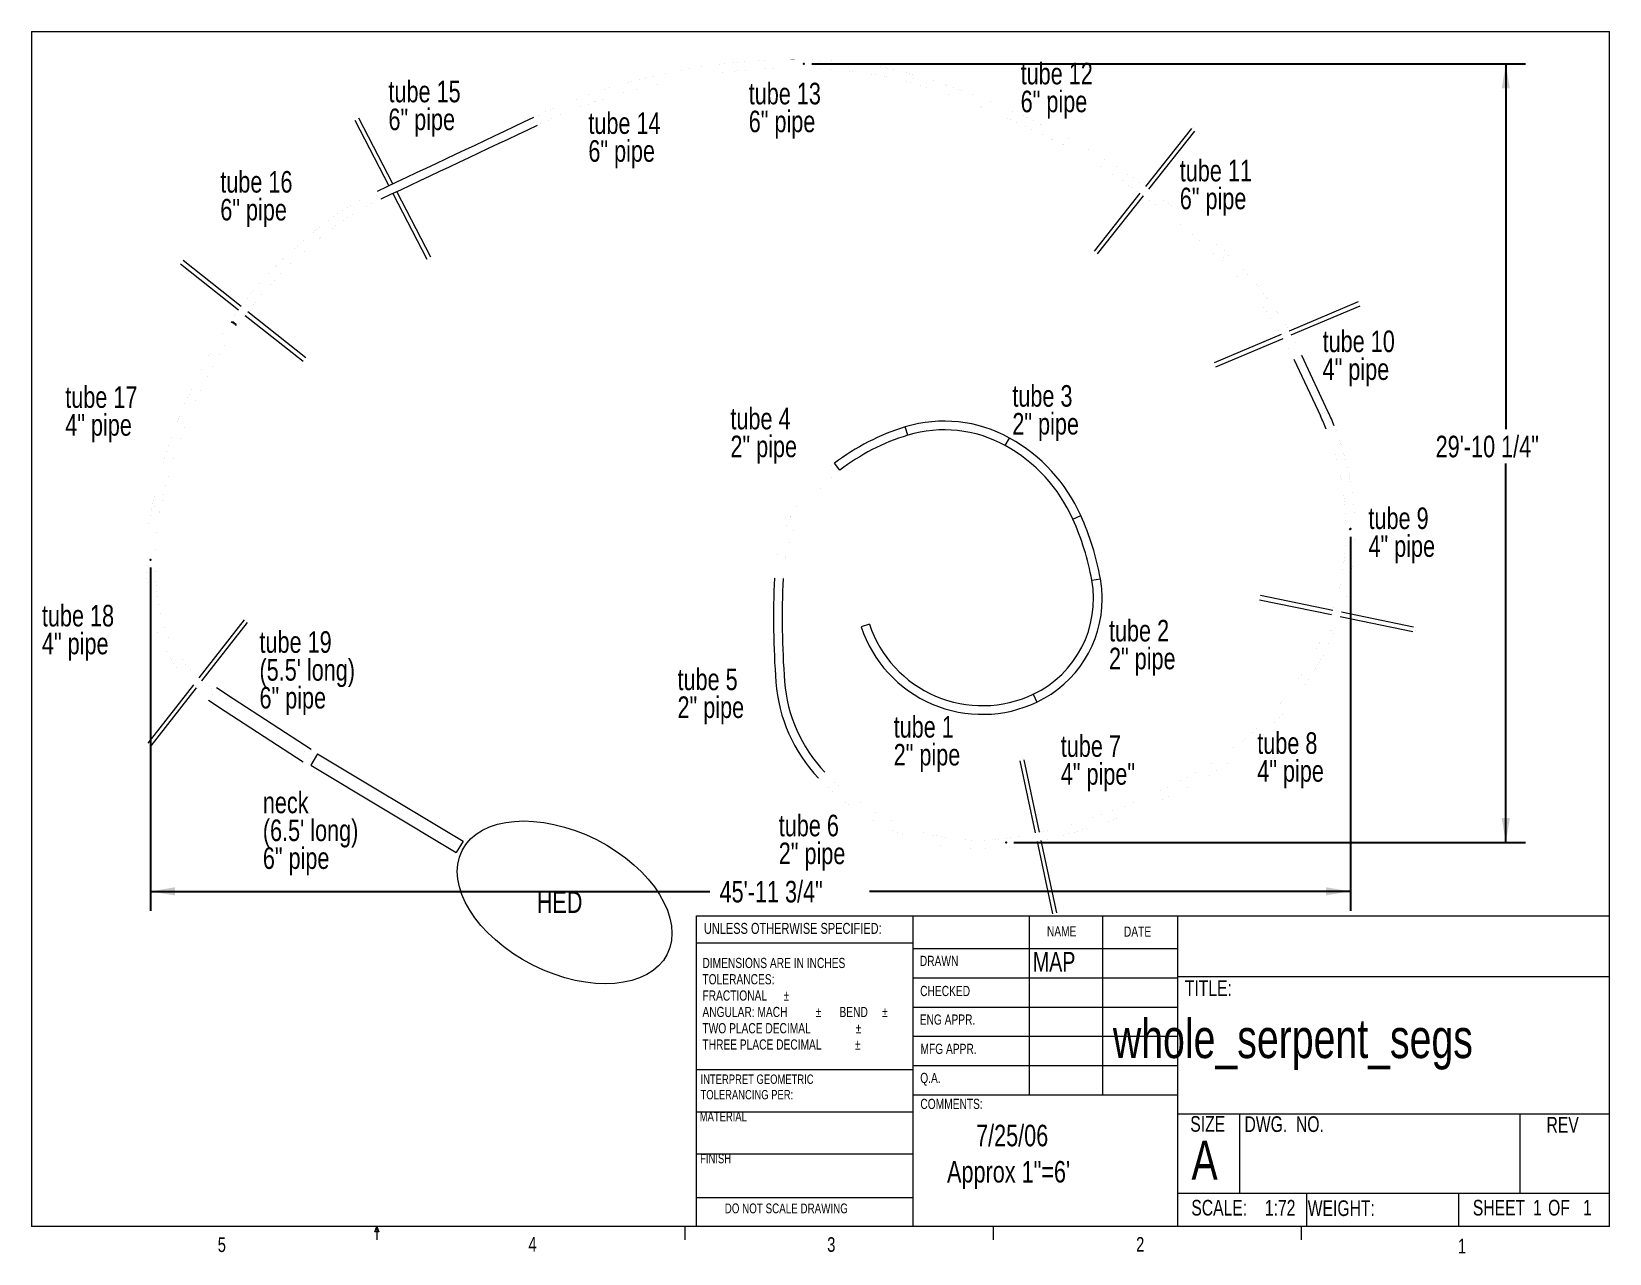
# Model space of a CAD drawing. Extents: x 0.5 to 10.6, y 0.3 to 8.1.
import ezdxf

# ---------------------------------------------------------------- set-up
doc = ezdxf.new("R2010")
doc.units = 0
doc.header["$MEASUREMENT"] = 0
doc.header["$PDSIZE"] = -1
doc.styles.add('SLDTEXTSTYLE0', font='TXT', dxfattribs={"width": 0.75})
doc.dimstyles.new('SLDDIMSTYLE0', dxfattribs={"dimtxt": 0.137795, "dimasz": 0.156, "dimexe": 0.125, "dimexo": 0.0625, "dimgap": 0.034449, "dimtad": 0, "dimtih": 1, "dimtoh": 1, "dimlfac": 72, "dimzin": 12, "dimdsep": 46, "dimlunit": 3, "dimtxsty": 'SLDTEXTSTYLE0', "dimsah": 1, "dimcen": 0.09, "dimclrd": 7, "dimclre": 7, "dimclrt": 7, "dimadec": 0, "dimazin": 0, "dimtfac": 1, "dimtdec": 4, "dimtofl": 0, "dimtmove": 0, "dimatfit": 3, "dimfxl": 1, "dimtolj": 1, "dimtzin": 12, "dimarcsym": 0})

msp = doc.modelspace()

# ---------------------------------------------------------------- texts
at = {"color": 7, "attachment_point": 1, "style": 'SLDTEXTSTYLE0'}
for s, insert, char_height in [('HED', (3.7061, 2.59283), 0.137795), ('UNLESS OTHERWISE SPECIFIED:', (4.77417, 2.3913), 0.07), ('NAME', (6.96574, 2.37006), 0.065), ('DATE', (7.45751, 2.36833), 0.065), ('DRAWN', (6.15364, 2.18108), 0.065), ('MAP', (6.87563, 2.20569), 0.125), ('TITLE:', (7.84643, 2.02412), 0.1), ('CHECKED', (6.15577, 1.98872), 0.065), ('ENG APPR.', (6.15288, 1.8062), 0.065), ('whole_serpent_segs', (7.38698, 1.77749), 0.25), ('MFG APPR.', (6.15783, 1.61898), 0.065), ('Q.A.', (6.1562, 1.43306), 0.065), ('COMMENTS:', (6.15707, 1.26714), 0.065), ('MATERIAL', (4.74748, 1.18371), 0.06), ('SIZE', (7.88132, 1.1566), 0.1), ('DWG.  NO.', (8.22782, 1.1552), 0.1), ('REV', (10.15712, 1.1513), 0.1), ('7/25/06', (6.51282, 1.10133), 0.137795), ('FINISH', (4.75022, 0.91542), 0.06), ('A', (7.88921, 1.00015), 0.25), ('Approx 1"=6\'', (6.32751, 0.86989), 0.1377953), ('WEIGHT: ', (8.63173, 0.61801), 0.1), ('DO NOT SCALE DRAWING', (4.90694, 0.59802), 0.0625), ('5', (1.66815, 0.38172), 0.09375), ('4', (3.65316, 0.38486), 0.09375), ('3', (5.56181, 0.38276), 0.09375), ('2', (7.53533, 0.38358), 0.09375), ('1', (9.59135, 0.37251), 0.09375)]:
    msp.add_mtext(s, dxfattribs=dict(at, insert=insert, char_height=char_height))

# ---------------------------------------------------------------- blocks, each defined once
blk = doc.blocks.new('NOTE0')
at = {"color": 7, "char_height": 0.1378, "attachment_point": 1, "style": 'SLDTEXTSTYLE0'}
for s, insert in [('tube 16', (0, 0.177)), ('6" pipe', (0, -0.001))]:
    blk.add_mtext(s, dxfattribs=dict(at, insert=insert))
blk = doc.blocks.new('NOTE3')
at = {"color": 7, "char_height": 0.1, "attachment_point": 1, "style": 'SLDTEXTSTYLE0'}
for s, insert in [('SHEET ', (0, 0.139)), ('1', (0.385, 0.139)), (' OF ', (0.453, 0.139)), ('1', (0.704, 0.139))]:
    blk.add_mtext(s, dxfattribs=dict(at, insert=insert))
blk = doc.blocks.new('NOTE15')
at = {"color": 7, "char_height": 0.1, "attachment_point": 1, "style": 'SLDTEXTSTYLE0'}
for s, insert in [('SCALE: ', (0, 0.139)), ('1:72', (0.47, 0.139))]:
    blk.add_mtext(s, dxfattribs=dict(at, insert=insert))
blk = doc.blocks.new('NOTE35')
at = {"color": 7, "char_height": 0.06, "attachment_point": 1, "style": 'SLDTEXTSTYLE0'}
for s, insert in [('TOLERANCING PER:', (0, 0)), ('INTERPRET GEOMETRIC', (0, 0.099))]:
    blk.add_mtext(s, dxfattribs=dict(at, insert=insert))
blk = doc.blocks.new('NOTE36')
at = {"color": 7, "char_height": 0.065, "attachment_point": 1, "style": 'SLDTEXTSTYLE0'}
for s, insert in [('DIMENSIONS ARE IN INCHES', (0, 0.104)), ('TOLERANCES:', (0, 0)), ('FRACTIONAL', (0, -0.104)), ('%%p', (0.518, -0.104)), ('ANGULAR: MACH', (0, -0.209)), ('%%p', (0.723, -0.209)), ('     BEND ', (0.785, -0.209)), ('%%p', (1.148, -0.209)), ('TWO PLACE DECIMAL    ', (0, -0.313)), ('%%p', (0.979, -0.313)), ('THREE PLACE DECIMAL  ', (0, -0.417)), ('%%p', (0.974, -0.417))]:
    blk.add_mtext(s, dxfattribs=dict(at, insert=insert))
blk = doc.blocks.new('*D19')
at = {"color": 7}
for p, q in [((8.904, 4.859), (8.904, 2.468)), ((1.239, 4.662), (1.239, 2.468)), ((1.239, 2.593), (4.811, 2.593)), ((8.904, 2.593), (5.833, 2.593))]:
    blk.add_line(p, q, dxfattribs=at)
for p in [(8.904, 4.909), (1.239, 4.712)]:
    blk.add_point(p, dxfattribs=at)
for points in [[(1.239, 2.593), (1.395, 2.567), (1.395, 2.619)], [(8.904, 2.593), (8.748, 2.619), (8.748, 2.567)]]:
    blk.add_solid(points, dxfattribs=at)
at = {"color": 7, "insert": (4.874, 2.66), "char_height": 0.1378, "attachment_point": 1, "style": 'SLDTEXTSTYLE0'}
blk.add_mtext('45\'-11 3/4"', dxfattribs=at)
blk = doc.blocks.new('*D20')
at = {"color": 7}
for p, q in [((5.463, 7.881), (10.022, 7.881)), ((9.897, 7.881), (9.897, 5.547)), ((9.897, 2.905), (9.897, 5.328)), ((6.755, 2.905), (10.022, 2.905))]:
    blk.add_line(p, q, dxfattribs=at)
for p in [(5.413, 7.881), (6.705, 2.905)]:
    blk.add_point(p, dxfattribs=at)
for points in [[(9.897, 7.881), (9.871, 7.725), (9.923, 7.725)], [(9.897, 2.905), (9.923, 3.061), (9.871, 3.061)]]:
    blk.add_solid(points, dxfattribs=at)
at = {"color": 7, "insert": (9.449, 5.505), "char_height": 0.1378, "attachment_point": 1, "style": 'SLDTEXTSTYLE0'}
blk.add_mtext('29\'-10 1/4"', dxfattribs=at)
blk = doc.blocks.new('NOTE44')
at = {"color": 7, "char_height": 0.1378, "attachment_point": 1, "style": 'SLDTEXTSTYLE0'}
for s, insert in [('tube 19', (0, 0.177)), ("(5.5' long)", (0, -0.001)), ('6" pipe', (0, -0.179))]:
    blk.add_mtext(s, dxfattribs=dict(at, insert=insert))
blk = doc.blocks.new('NOTE45')
at = {"color": 7, "char_height": 0.1378, "attachment_point": 1, "style": 'SLDTEXTSTYLE0'}
for s, insert in [('tube 18', (0, 0.177)), ('4" pipe', (0, -0.001))]:
    blk.add_mtext(s, dxfattribs=dict(at, insert=insert))
blk = doc.blocks.new('NOTE46')
at = {"color": 7, "char_height": 0.1378, "attachment_point": 1, "style": 'SLDTEXTSTYLE0'}
for s, insert in [('tube 17', (0, 0.177)), ('4" pipe', (0, -0.001))]:
    blk.add_mtext(s, dxfattribs=dict(at, insert=insert))
blk = doc.blocks.new('NOTE47')
at = {"color": 7, "char_height": 0.1378, "attachment_point": 1, "style": 'SLDTEXTSTYLE0'}
for s, insert in [('tube 15', (0, 0.177)), ('6" pipe', (0, -0.001))]:
    blk.add_mtext(s, dxfattribs=dict(at, insert=insert))
blk = doc.blocks.new('NOTE48')
at = {"color": 7, "char_height": 0.1378, "attachment_point": 1, "style": 'SLDTEXTSTYLE0'}
for s, insert in [('tube 14', (0, 0.177)), ('6" pipe', (0, -0.001))]:
    blk.add_mtext(s, dxfattribs=dict(at, insert=insert))
blk = doc.blocks.new('NOTE49')
at = {"color": 7, "char_height": 0.1378, "attachment_point": 1, "style": 'SLDTEXTSTYLE0'}
for s, insert in [('tube 13', (0, 0.177)), ('6" pipe', (0, -0.001))]:
    blk.add_mtext(s, dxfattribs=dict(at, insert=insert))
blk = doc.blocks.new('NOTE50')
at = {"color": 7, "char_height": 0.1378, "attachment_point": 1, "style": 'SLDTEXTSTYLE0'}
for s, insert in [('tube 12', (0, 0.177)), ('6" pipe', (0, -0.001))]:
    blk.add_mtext(s, dxfattribs=dict(at, insert=insert))
blk = doc.blocks.new('NOTE51')
at = {"color": 7, "char_height": 0.1378, "attachment_point": 1, "style": 'SLDTEXTSTYLE0'}
for s, insert in [('tube 11', (0, 0.177)), ('6" pipe', (0, -0.001))]:
    blk.add_mtext(s, dxfattribs=dict(at, insert=insert))
blk = doc.blocks.new('NOTE52')
at = {"color": 7, "char_height": 0.1378, "attachment_point": 1, "style": 'SLDTEXTSTYLE0'}
for s, insert in [('tube 10', (0, 0.177)), ('4" pipe', (0, -0.001))]:
    blk.add_mtext(s, dxfattribs=dict(at, insert=insert))
blk = doc.blocks.new('NOTE53')
at = {"color": 7, "char_height": 0.1378, "attachment_point": 1, "style": 'SLDTEXTSTYLE0'}
for s, insert in [('tube 9', (0, 0.177)), ('4" pipe', (0, -0.001))]:
    blk.add_mtext(s, dxfattribs=dict(at, insert=insert))
blk = doc.blocks.new('NOTE54')
at = {"color": 7, "char_height": 0.1378, "attachment_point": 1, "style": 'SLDTEXTSTYLE0'}
for s, insert in [('tube 8', (0, 0.177)), ('4" pipe', (0, -0.001))]:
    blk.add_mtext(s, dxfattribs=dict(at, insert=insert))
blk = doc.blocks.new('NOTE55')
at = {"color": 7, "char_height": 0.1378, "attachment_point": 1, "style": 'SLDTEXTSTYLE0'}
for s, insert in [('tube 7', (0, 0.177)), ('4" pipe"', (0, -0.001))]:
    blk.add_mtext(s, dxfattribs=dict(at, insert=insert))
blk = doc.blocks.new('NOTE56')
at = {"color": 7, "char_height": 0.1378, "attachment_point": 1, "style": 'SLDTEXTSTYLE0'}
for s, insert in [('tube 6', (0, 0.177)), ('2" pipe', (0, -0.001))]:
    blk.add_mtext(s, dxfattribs=dict(at, insert=insert))
blk = doc.blocks.new('NOTE57')
at = {"color": 7, "char_height": 0.1378, "attachment_point": 1, "style": 'SLDTEXTSTYLE0'}
for s, insert in [('tube 5', (0, 0.177)), ('2" pipe', (0, -0.001))]:
    blk.add_mtext(s, dxfattribs=dict(at, insert=insert))
blk = doc.blocks.new('NOTE58')
at = {"color": 7, "char_height": 0.1378, "attachment_point": 1, "style": 'SLDTEXTSTYLE0'}
for s, insert in [('tube 4', (0, 0.177)), ('2" pipe', (0, -0.001))]:
    blk.add_mtext(s, dxfattribs=dict(at, insert=insert))
blk = doc.blocks.new('NOTE59')
at = {"color": 7, "char_height": 0.1378, "attachment_point": 1, "style": 'SLDTEXTSTYLE0'}
for s, insert in [('tube 3', (0, 0.177)), ('2" pipe', (0, -0.001))]:
    blk.add_mtext(s, dxfattribs=dict(at, insert=insert))
blk = doc.blocks.new('NOTE60')
at = {"color": 7, "char_height": 0.1378, "attachment_point": 1, "style": 'SLDTEXTSTYLE0'}
for s, insert in [('tube 2', (0, 0.177)), ('2" pipe', (0, -0.001))]:
    blk.add_mtext(s, dxfattribs=dict(at, insert=insert))
blk = doc.blocks.new('NOTE61')
at = {"color": 7, "char_height": 0.1378, "attachment_point": 1, "style": 'SLDTEXTSTYLE0'}
for s, insert in [('tube 1', (0, 0.177)), ('2" pipe', (0, -0.001))]:
    blk.add_mtext(s, dxfattribs=dict(at, insert=insert))
blk = doc.blocks.new('NOTE63')
at = {"color": 7, "char_height": 0.1378, "attachment_point": 1, "style": 'SLDTEXTSTYLE0'}
for s, insert in [('neck', (0, 0.177)), ("(6.5' long)", (0, -0.001)), ('6" pipe', (0, -0.179))]:
    blk.add_mtext(s, dxfattribs=dict(at, insert=insert))

# ---------------------------------------------------------------- dimensions: what is measured, and where the dimension line sits
at = {"color": 7}
dim = msp.add_linear_dim(base=(9.8974, 2.90472), p1=(5.41276, 7.88098), p2=(6.70461, 2.90472), angle=90, dimstyle='SLDDIMSTYLE0', dxfattribs=at)
dim.commit()
dim.dimension.update_dxf_attribs({"geometry": '*D20', "text_midpoint": (9.8974, 5.4375), "dimtype": 160})
dim = msp.add_linear_dim(base=(1.23916, 2.59269), p1=(8.90388, 4.90873), p2=(1.23916, 4.71234), dimstyle='SLDDIMSTYLE0', dxfattribs=at)
dim.commit()
dim.dimension.update_dxf_attribs({"geometry": '*D19', "text_midpoint": (5.32203, 2.59269), "dimtype": 160})

# ---------------------------------------------------------------- linework, layer by layer
at = {"color": 7, "linetype": 'Continuous', "lineweight": 0}
for p, q in [((0.47867, 8.08811), (10.55929, 8.08811)), ((0.47867, 8.08811), (0.47867, 0.45094)), ((10.55929, 0.45094), (10.55929, 8.08811)), ((4.72754, 0.45094), (4.72754, 2.4369)), ((4.72754, 2.4369), (10.55929, 2.4369)), ((6.109, 2.4369), (6.109, 0.45094)), ((6.85299, 2.4369), (6.85299, 1.29029)), ((7.32152, 2.4369), (7.32152, 1.29029)), ((7.80057, 2.4369), (7.80057, 0.45094)), ((6.109, 2.26095), (4.72754, 2.26095)), ((6.109, 2.22779), (7.80057, 2.22779)), ((6.109, 2.04029), (7.80057, 2.04029)), ((7.80057, 2.04814), (10.55929, 2.04814)), ((6.109, 1.85279), (7.80057, 1.85279)), ((7.80057, 1.66529), (6.109, 1.66529)), ((4.72754, 1.45466), (6.109, 1.45466)), ((7.80057, 1.47779), (6.109, 1.47779)), ((7.80057, 1.29029), (6.109, 1.29029)), ((4.72754, 1.18466), (6.109, 1.18466)), ((7.80057, 1.1708), (10.55929, 1.1708)), ((8.19611, 1.1708), (8.19611, 0.66383)), ((9.98735, 1.1708), (9.98735, 0.66383)), ((4.72754, 0.91466), (6.109, 0.91466)), ((4.72754, 0.63558), (6.109, 0.63558)), ((7.80057, 0.66383), (10.55929, 0.66383)), ((8.6237, 0.66383), (8.6237, 0.45094)), ((9.59562, 0.66383), (9.59562, 0.45094)), ((10.55929, 0.45094), (0.47867, 0.45094)), ((2.67079, 0.41637), (2.68404, 0.45094)), ((2.69659, 0.41637), (2.67079, 0.41637)), ((2.68404, 0.45094), (2.68404, 0.36614)), ((2.68404, 0.45094), (2.69659, 0.41637)), ((4.65279, 0.45094), (4.65279, 0.36614)), ((6.62154, 0.45094), (6.62154, 0.36614)), ((8.59029, 0.45094), (8.59029, 0.36614))]:
    msp.add_line(p, q, dxfattribs=at)
at = {"color": 7, "linetype": 'Continuous', "lineweight": 15}
for p, q in [((2.54387, 7.52177), (2.76084, 7.10298)), ((2.78601, 7.11479), (2.56854, 7.53455)), ((7.88862, 7.46828), (7.59445, 7.0981)), ((7.61696, 7.08177), (7.91037, 7.45099)), ((3.02855, 6.64663), (2.81158, 7.06542)), ((2.78642, 7.05362), (3.00389, 6.63386)), ((7.55985, 7.05456), (7.26647, 6.68538)), ((7.28822, 6.66809), (7.58237, 7.03824)), ((1.43015, 6.60267), (1.80034, 6.3088)), ((1.81699, 6.33105), (1.44742, 6.62443)), ((8.95489, 6.3606), (8.5128, 6.17323)), ((1.84388, 6.27424), (2.21337, 5.98092)), ((2.23064, 6.00268), (1.86051, 6.2965)), ((8.52658, 6.1489), (8.96573, 6.33502)), ((1.75809, 6.23341), (1.75446, 6.22804)), ((1.75446, 6.22804), (1.75446, 6.22804)), ((1.75809, 6.23341), (1.78601, 6.21451)), ((1.78285, 6.20984), (1.78648, 6.21521)), ((1.78285, 6.20984), (1.78285, 6.20984)), ((8.46125, 6.15138), (8.03417, 5.97037)), ((8.045, 5.9448), (8.47512, 6.12709)), ((8.54304, 5.99508), (8.71288, 5.63219)), ((8.7632, 5.65574), (8.59336, 6.01863)), ((6.07596, 5.50793), (6.0598, 5.56108)), ((6.07596, 5.50793), (6.0598, 5.56108)), ((6.69972, 5.44166), (6.72668, 5.49024)), ((5.6429, 5.28457), (5.60896, 5.32855)), ((7.13123, 4.97204), (7.1819, 4.99481)), ((7.13123, 4.97204), (7.1819, 4.99481)), ((7.25226, 4.58148), (7.30693, 4.59135)), ((8.32342, 4.45642), (8.7839, 4.36155)), ((8.79298, 4.38804), (8.32903, 4.48363)), ((8.8388, 4.35024), (9.30285, 4.25463)), ((9.30846, 4.28184), (8.84776, 4.37675)), ((1.83644, 4.32813), (1.5465, 3.95662)), ((1.56744, 3.93829), (1.85833, 4.31104)), ((5.83142, 4.30024), (5.77869, 4.28275)), ((1.51223, 3.9127), (1.22121, 3.53978)), ((1.24311, 3.52269), (1.53324, 3.89447)), ((1.76648, 3.82384), (1.65942, 3.8936)), ((6.87791, 3.85299), (6.90171, 3.80279)), ((6.87791, 3.85299), (6.90171, 3.80279)), ((1.60824, 3.81506), (1.7153, 3.74529)), ((1.7153, 3.74529), (2.21388, 3.42043)), ((2.26506, 3.49898), (1.76648, 3.82384)), ((2.30652, 3.47174), (2.2636, 3.40031)), ((2.30652, 3.47174), (3.23512, 2.91378)), ((6.79213, 3.42796), (6.89057, 2.96616)), ((6.91774, 2.97195), (6.8193, 3.43375)), ((2.2636, 3.40031), (3.1922, 2.84235)), ((3.23512, 2.91378), (3.1922, 2.84235)), ((6.90215, 2.91183), (7.00061, 2.44993)), ((7.02778, 2.45572), (6.92932, 2.91761))]:
    msp.add_line(p, q, dxfattribs=at)
at = {"color": 7, "linetype": 'Continuous', "const_width": 0.0000591, "flags": 128}
for points in [[(4.85401, 7.87699), (4.84165, 7.87529), (4.81825, 7.87197), (4.7949, 7.86853), (4.7716, 7.86498), (4.74836, 7.86131), (4.72518, 7.85753), (4.70205, 7.85364), (4.67898, 7.84963), (4.65598, 7.84551), (4.63303, 7.84128), (4.61014, 7.83693), (4.58732, 7.83247), (4.56457, 7.8279), (4.54188, 7.82321), (4.51925, 7.81841), (4.49669, 7.8135), (4.47421, 7.80848), (4.45179, 7.80335), (4.42944, 7.79811), (4.40717, 7.79275), (4.38497, 7.78728), (4.36284, 7.78171), (4.34079, 7.77602), (4.31881, 7.77022), (4.29691, 7.76432), (4.27509, 7.7583), (4.25335, 7.75217), (4.2317, 7.74594), (4.21012, 7.7396), (4.18862, 7.73315), (4.16721, 7.72659), (4.14589, 7.71992), (4.12465, 7.71315), (4.1035, 7.70626), (4.08243, 7.69928), (4.06146, 7.69218), (4.04057, 7.68498), (4.01978, 7.67768), (3.99908, 7.67026), (3.97847, 7.66275), (3.95796, 7.65513), (3.93754, 7.6474), (3.91722, 7.63957), (3.89699, 7.63164), (3.87686, 7.6236), (3.85684, 7.61547), (3.83691, 7.60722), (3.81708, 7.59888), (3.79736, 7.59044), (3.77774, 7.58189), (3.75822, 7.57325), (3.73881, 7.5645), (3.7195, 7.55565), (3.7003, 7.54671), (3.68664, 7.54025)], [(4.86153, 7.82195), (4.86119, 7.82193), (4.8605, 7.82203), (4.85978, 7.82233), (4.85906, 7.82281), (4.85833, 7.82349), (4.85759, 7.82434), (4.85685, 7.82537), (4.85612, 7.82657), (4.85541, 7.82793), (4.8547, 7.82945), (4.85402, 7.8311), (4.85337, 7.83288), (4.85275, 7.83478), (4.85216, 7.83678), (4.85161, 7.83887), (4.8511, 7.84103), (4.85065, 7.84326), (4.85024, 7.84552), (4.84988, 7.84782), (4.84958, 7.85013), (4.84934, 7.85243), (4.84915, 7.85471), (4.84903, 7.85695), (4.84897, 7.85915), (4.84897, 7.86127), (4.84903, 7.86331), (4.84915, 7.86525), (4.84933, 7.86709), (4.84957, 7.8688), (4.84987, 7.87037), (4.85023, 7.8718), (4.85064, 7.87307), (4.85109, 7.87418), (4.8516, 7.87511), (4.85215, 7.87586), (4.85273, 7.87643), (4.85336, 7.87681), (4.85401, 7.87699)], [(4.86153, 7.82195), (4.86122, 7.82193), (4.86053, 7.82202), (4.85982, 7.82231), (4.8591, 7.82278), (4.85836, 7.82345), (4.85763, 7.82429), (4.85689, 7.82532), (4.85616, 7.82651), (4.85544, 7.82786), (4.85474, 7.82937), (4.85406, 7.83101), (4.8534, 7.83279), (4.85278, 7.83468), (4.85219, 7.83668), (4.85164, 7.83876), (4.85113, 7.84092), (4.85067, 7.84314), (4.85026, 7.84541), (4.8499, 7.8477), (4.84959, 7.85001), (4.84935, 7.85231), (4.84916, 7.85459), (4.84903, 7.85684), (4.84897, 7.85904), (4.84897, 7.86116), (4.84902, 7.86321), (4.84914, 7.86516), (4.84932, 7.867), (4.84956, 7.86871), (4.84986, 7.8703), (4.85021, 7.87173), (4.85061, 7.87301), (4.85107, 7.87413), (4.85157, 7.87507), (4.85212, 7.87583), (4.8527, 7.87641), (4.85332, 7.87679), (4.85398, 7.87699), (4.85401, 7.87699)], [(6.10461, 7.81573), (6.09892, 7.81737), (6.08796, 7.82048), (6.07689, 7.82353), (6.06571, 7.82654), (6.05442, 7.8295), (6.04302, 7.8324), (6.03151, 7.83526), (6.0199, 7.83807), (6.00819, 7.84082), (5.99638, 7.84353), (5.98446, 7.84619), (5.97245, 7.84879), (5.96033, 7.85134), (5.94813, 7.85384), (5.93583, 7.85629), (5.92343, 7.85869), (5.91095, 7.86103), (5.89838, 7.86333), (5.88572, 7.86557), (5.87297, 7.86775), (5.86014, 7.86988), (5.84723, 7.87196), (5.83423, 7.87398), (5.82116, 7.87595), (5.80801, 7.87787), (5.79479, 7.87973), (5.78149, 7.88154), (5.76812, 7.88329), (5.75468, 7.88498), (5.74117, 7.88663), (5.72759, 7.88821), (5.71395, 7.88974), (5.70025, 7.89121), (5.68648, 7.89263), (5.67266, 7.89399), (5.65878, 7.89529), (5.64484, 7.89654), (5.63085, 7.89773), (5.61681, 7.89887), (5.60272, 7.89994), (5.58858, 7.90096), (5.57439, 7.90193), (5.56016, 7.90283), (5.54589, 7.90368), (5.53158, 7.90447), (5.51723, 7.9052), (5.50284, 7.90587), (5.48842, 7.90649), (5.47396, 7.90705), (5.45948, 7.90755), (5.44496, 7.90799), (5.43042, 7.90838), (5.41586, 7.9087), (5.40127, 7.90897), (5.38666, 7.90918), (5.37203, 7.90933), (5.35739, 7.90942), (5.34273, 7.90946), (5.32806, 7.90944), (5.31338, 7.90935), (5.29868, 7.90921), (5.28399, 7.90902), (5.26928, 7.90876), (5.25458, 7.90845), (5.23987, 7.90807), (5.22516, 7.90764), (5.21046, 7.90715), (5.19576, 7.90661), (5.18107, 7.906), (5.16639, 7.90534), (5.15172, 7.90462), (5.13706, 7.90384), (5.12242, 7.90301), (5.10779, 7.90211), (5.09318, 7.90116), (5.0786, 7.90016), (5.06404, 7.89909), (5.0495, 7.89797), (5.03499, 7.89679), (5.0205, 7.89556), (5.00605, 7.89427), (4.99163, 7.89292), (4.97725, 7.89152), (4.9629, 7.89006), (4.9486, 7.88855), (4.93433, 7.88698), (4.9201, 7.88535), (4.90592, 7.88367), (4.89179, 7.88193), (4.8777, 7.88014), (4.86366, 7.8783), (4.85401, 7.87699)], [(3.7105, 7.49008), (3.7204, 7.49476), (3.73932, 7.50361), (3.75835, 7.51235), (3.77748, 7.521), (3.79672, 7.52955), (3.81607, 7.538), (3.83552, 7.54635), (3.85507, 7.5546), (3.87473, 7.56276), (3.89448, 7.57081), (3.91434, 7.57876), (3.9343, 7.5866), (3.95435, 7.59435), (3.9745, 7.602), (3.99475, 7.60954), (4.01509, 7.61698), (4.03553, 7.62431), (4.05606, 7.63154), (4.07668, 7.63867), (4.09739, 7.6457), (4.1182, 7.65262), (4.13909, 7.65943), (4.16007, 7.66614), (4.18114, 7.67274), (4.20229, 7.67924), (4.22353, 7.68562), (4.24485, 7.69191), (4.26626, 7.69808), (4.28774, 7.70415), (4.30931, 7.71011), (4.33096, 7.71596), (4.35269, 7.72171), (4.37449, 7.72734), (4.39637, 7.73287), (4.41832, 7.73829), (4.44035, 7.7436), (4.46246, 7.74879), (4.48463, 7.75388), (4.50688, 7.75886), (4.52919, 7.76373), (4.55158, 7.76848), (4.57403, 7.77313), (4.59655, 7.77766), (4.61913, 7.78208), (4.64178, 7.78639), (4.66449, 7.79059), (4.68726, 7.79468), (4.7101, 7.79865), (4.73299, 7.80251), (4.75594, 7.80626), (4.77895, 7.8099), (4.80202, 7.81342), (4.82514, 7.81683), (4.84832, 7.82013), (4.86153, 7.82195)], [(4.86153, 7.82195), (4.86876, 7.82293), (4.88255, 7.82475), (4.8964, 7.82652), (4.91029, 7.82824), (4.92424, 7.8299), (4.93823, 7.83151), (4.95226, 7.83306), (4.96634, 7.83456), (4.98046, 7.83601), (4.99461, 7.8374), (5.00881, 7.83873), (5.02304, 7.84001), (5.0373, 7.84124), (5.05159, 7.84241), (5.06591, 7.84352), (5.08025, 7.84458), (5.09462, 7.84558), (5.10902, 7.84652), (5.12343, 7.84741), (5.13786, 7.84825), (5.15231, 7.84902), (5.16677, 7.84974), (5.18124, 7.8504), (5.19572, 7.85101), (5.21021, 7.85155), (5.22471, 7.85204), (5.23921, 7.85248), (5.25371, 7.85285), (5.2682, 7.85317), (5.2827, 7.85343), (5.29719, 7.85364), (5.31168, 7.85378), (5.32615, 7.85387), (5.34062, 7.8539), (5.35507, 7.85388), (5.3695, 7.85379), (5.38392, 7.85365), (5.39832, 7.85345), (5.4127, 7.8532), (5.42705, 7.85289), (5.44138, 7.85252), (5.45568, 7.85209), (5.46995, 7.8516), (5.48419, 7.85106), (5.49839, 7.85046), (5.51256, 7.84981), (5.52669, 7.84909), (5.54078, 7.84832), (5.55483, 7.8475), (5.56883, 7.84661), (5.58279, 7.84568), (5.5967, 7.84468), (5.61056, 7.84363), (5.62436, 7.84252), (5.63812, 7.84136), (5.65181, 7.84014), (5.66545, 7.83887), (5.67903, 7.83754), (5.69254, 7.83616), (5.70599, 7.83472), (5.71938, 7.83323), (5.73269, 7.83169), (5.74594, 7.83009), (5.75912, 7.82843), (5.77222, 7.82673), (5.78524, 7.82497), (5.79819, 7.82315), (5.81106, 7.82129), (5.82384, 7.81937), (5.83655, 7.8174), (5.84916, 7.81538), (5.86169, 7.81331), (5.87414, 7.81119), (5.88649, 7.80902), (5.89874, 7.80679), (5.91091, 7.80452), (5.92298, 7.8022), (5.93495, 7.79983), (5.94682, 7.79741), (5.95858, 7.79494), (5.97025, 7.79243), (5.98181, 7.78986), (5.99326, 7.78726), (6.00461, 7.7846), (6.01584, 7.7819), (6.02697, 7.77915), (6.03798, 7.77636), (6.04887, 7.77353), (6.05965, 7.77065), (6.07031, 7.76772), (6.08085, 7.76476), (6.0891, 7.76238)], [(6.10461, 7.81573), (6.10462, 7.81573), (6.10605, 7.81521), (6.10742, 7.8145), (6.10872, 7.81362), (6.10993, 7.81257), (6.11104, 7.81135), (6.11206, 7.80998), (6.11298, 7.80845), (6.11378, 7.8068), (6.11446, 7.80501), (6.11501, 7.80312), (6.11544, 7.80113), (6.11574, 7.79905), (6.11591, 7.7969), (6.11595, 7.7947), (6.11584, 7.79246), (6.11561, 7.79019), (6.11525, 7.78792), (6.11475, 7.78565), (6.11413, 7.78341), (6.11339, 7.78121), (6.11253, 7.77906), (6.11157, 7.77698), (6.1105, 7.77499), (6.10933, 7.7731), (6.10808, 7.77131), (6.10675, 7.76966), (6.10535, 7.76814), (6.10388, 7.76676), (6.10237, 7.76554), (6.10083, 7.76449), (6.09925, 7.76361), (6.09765, 7.76291), (6.09606, 7.76239), (6.09446, 7.76205), (6.09289, 7.76191), (6.09134, 7.76196), (6.08983, 7.7622), (6.0891, 7.76238)], [(6.0891, 7.76238), (6.09007, 7.76214), (6.09159, 7.76194), (6.09314, 7.76192), (6.09472, 7.7621), (6.09632, 7.76246), (6.09792, 7.76301), (6.09951, 7.76374), (6.10108, 7.76465), (6.10263, 7.76573), (6.10413, 7.76698), (6.10558, 7.76838), (6.10697, 7.76992), (6.10829, 7.7716), (6.10953, 7.7734), (6.11068, 7.77531), (6.11173, 7.77732), (6.11268, 7.77941), (6.11352, 7.78157), (6.11424, 7.78378), (6.11484, 7.78602), (6.11532, 7.78829), (6.11566, 7.79057), (6.11587, 7.79283), (6.11595, 7.79507), (6.11589, 7.79726), (6.1157, 7.7994), (6.11538, 7.80146), (6.11493, 7.80344), (6.11435, 7.80532), (6.11365, 7.80708), (6.11283, 7.80871), (6.1119, 7.81021), (6.11087, 7.81156), (6.10973, 7.81275), (6.10851, 7.81378), (6.1072, 7.81463), (6.10582, 7.8153), (6.10461, 7.81573)], [(6.0891, 7.76238), (6.10198, 7.75862), (6.1265, 7.75133), (6.15104, 7.7439), (6.17561, 7.7363), (6.20019, 7.72856), (6.22479, 7.72066), (6.24941, 7.71261), (6.27405, 7.7044), (6.29871, 7.69605), (6.32338, 7.68754), (6.34807, 7.67888), (6.37277, 7.67006), (6.39749, 7.66109), (6.42222, 7.65198), (6.44696, 7.64271), (6.47172, 7.63329), (6.49649, 7.62371), (6.52127, 7.61399), (6.54607, 7.60412), (6.57087, 7.5941), (6.59568, 7.58392), (6.6205, 7.5736), (6.64533, 7.56313), (6.67017, 7.55251), (6.69501, 7.54174), (6.71986, 7.53082), (6.74472, 7.51975), (6.76958, 7.50853), (6.79444, 7.49717), (6.81931, 7.48566), (6.84418, 7.474), (6.86906, 7.4622), (6.89393, 7.45025), (6.91881, 7.43815), (6.94369, 7.42591), (6.96856, 7.41352), (6.99344, 7.40098), (7.01831, 7.3883), (7.04319, 7.37548), (7.06248, 7.36543)], [(7.08823, 7.41466), (7.07503, 7.42154), (7.04997, 7.4345), (7.0249, 7.44732), (6.99982, 7.45999), (6.97475, 7.47251), (6.94967, 7.48489), (6.92459, 7.49713), (6.89952, 7.50921), (6.87444, 7.52115), (6.84936, 7.53294), (6.82429, 7.54459), (6.79922, 7.55609), (6.77415, 7.56743), (6.74908, 7.57863), (6.72402, 7.58969), (6.69896, 7.60059), (6.67391, 7.61134), (6.64887, 7.62195), (6.62383, 7.6324), (6.5988, 7.6427), (6.57378, 7.65285), (6.54877, 7.66286), (6.52376, 7.67271), (6.49877, 7.68241), (6.47379, 7.69196), (6.44882, 7.70135), (6.42386, 7.7106), (6.39891, 7.71969), (6.37398, 7.72863), (6.34906, 7.73742), (6.32416, 7.74605), (6.29927, 7.75453), (6.2744, 7.76286), (6.24954, 7.77103), (6.2247, 7.77905), (6.19988, 7.78692), (6.17508, 7.79463), (6.15029, 7.80219), (6.12553, 7.80959), (6.10461, 7.81573)], [(2.54387, 7.52177), (2.54336, 7.52289), (2.54282, 7.52444), (2.54248, 7.52605), (2.54233, 7.52768), (2.54237, 7.52933), (2.54261, 7.53095), (2.54304, 7.53254), (2.54365, 7.53407), (2.54444, 7.53551), (2.5454, 7.53685), (2.5465, 7.53807), (2.54775, 7.53915), (2.54911, 7.54007), (2.55057, 7.54083), (2.55211, 7.54141), (2.55371, 7.5418), (2.55534, 7.542), (2.55698, 7.54201), (2.55862, 7.54182), (2.56022, 7.54144), (2.56176, 7.54088), (2.56323, 7.54013), (2.5646, 7.53922), (2.56585, 7.53815), (2.56696, 7.53695), (2.56792, 7.53562), (2.56854, 7.53455)], [(3.7105, 7.49008), (3.70971, 7.48975), (3.70851, 7.48944), (3.70725, 7.48931), (3.70592, 7.48937), (3.70454, 7.4896), (3.70313, 7.49001), (3.70168, 7.4906), (3.7002, 7.49136), (3.69872, 7.49229), (3.69723, 7.49338), (3.69576, 7.49462), (3.6943, 7.49601), (3.69287, 7.49753), (3.69149, 7.49917), (3.69015, 7.50093), (3.68887, 7.50278), (3.68767, 7.50472), (3.68653, 7.50674), (3.68548, 7.50881), (3.68453, 7.51093), (3.68367, 7.51308), (3.68292, 7.51525), (3.68227, 7.51741), (3.68174, 7.51956), (3.68133, 7.52167), (3.68104, 7.52374), (3.68087, 7.52575), (3.68083, 7.52769), (3.68091, 7.52954), (3.68111, 7.53129), (3.68144, 7.53292), (3.68189, 7.53443), (3.68245, 7.53581), (3.68313, 7.53704), (3.68392, 7.53811), (3.68481, 7.53903), (3.68579, 7.53978), (3.68664, 7.54025)], [(3.7105, 7.49008), (3.71046, 7.49006), (3.70932, 7.48963), (3.7081, 7.48938), (3.70681, 7.48931), (3.70547, 7.48942), (3.70408, 7.48972), (3.70265, 7.49019), (3.70119, 7.49084), (3.69971, 7.49165), (3.69822, 7.49264), (3.69674, 7.49378), (3.69527, 7.49507), (3.69382, 7.4965), (3.69241, 7.49806), (3.69104, 7.49974), (3.68972, 7.50153), (3.68846, 7.50342), (3.68728, 7.50539), (3.68617, 7.50743), (3.68515, 7.50952), (3.68423, 7.51165), (3.68341, 7.5138), (3.68269, 7.51597), (3.68208, 7.51813), (3.68159, 7.52027), (3.68122, 7.52237), (3.68097, 7.52442), (3.68084, 7.52641), (3.68084, 7.52832), (3.68096, 7.53013), (3.68121, 7.53184), (3.68158, 7.53344), (3.68206, 7.5349), (3.68267, 7.53623), (3.68338, 7.53741), (3.6842, 7.53844), (3.68512, 7.5393), (3.68614, 7.53999), (3.68664, 7.54025)], [(7.88862, 7.46828), (7.88943, 7.46921), (7.89063, 7.47033), (7.89196, 7.4713), (7.89339, 7.4721), (7.89491, 7.47274), (7.89649, 7.47318), (7.89811, 7.47344), (7.89975, 7.47351), (7.90139, 7.47338), (7.90301, 7.47305), (7.90457, 7.47254), (7.90606, 7.47185), (7.90746, 7.47098), (7.90875, 7.46996), (7.90991, 7.46879), (7.91092, 7.46749), (7.91177, 7.46609), (7.91245, 7.46459), (7.91295, 7.46302), (7.91326, 7.4614), (7.91338, 7.45976), (7.9133, 7.45812), (7.91302, 7.4565), (7.91256, 7.45493), (7.91191, 7.45342), (7.91109, 7.45199), (7.91037, 7.45099)], [(7.08823, 7.41466), (7.0892, 7.41407), (7.09021, 7.41324), (7.09112, 7.41224), (7.09192, 7.41109), (7.09261, 7.40979), (7.09317, 7.40836), (7.09361, 7.40679), (7.09392, 7.40511), (7.0941, 7.40332), (7.09414, 7.40144), (7.09406, 7.39948), (7.09385, 7.39745), (7.0935, 7.39537), (7.09303, 7.39325), (7.09243, 7.39111), (7.09172, 7.38897), (7.09089, 7.38683), (7.08995, 7.38471), (7.08891, 7.38263), (7.08777, 7.38061), (7.08655, 7.37864), (7.08525, 7.37676), (7.08387, 7.37497), (7.08244, 7.37329), (7.08096, 7.37173), (7.07944, 7.37029), (7.07789, 7.36899), (7.07633, 7.36784), (7.07475, 7.36685), (7.07318, 7.36602), (7.07163, 7.36535), (7.0701, 7.36486), (7.06861, 7.36455), (7.06717, 7.36441), (7.06578, 7.36446), (7.06446, 7.36468), (7.06322, 7.36509), (7.06248, 7.36543)], [(7.08823, 7.41466), (7.08886, 7.41429), (7.08991, 7.41351), (7.09085, 7.41257), (7.09169, 7.41146), (7.09241, 7.41021), (7.09301, 7.40882), (7.09348, 7.40729), (7.09383, 7.40564), (7.09405, 7.40389), (7.09414, 7.40203), (7.0941, 7.4001), (7.09393, 7.39809), (7.09362, 7.39602), (7.09319, 7.39392), (7.09263, 7.39178), (7.09195, 7.38964), (7.09116, 7.38749), (7.09025, 7.38537), (7.08924, 7.38328), (7.08814, 7.38123), (7.08694, 7.37925), (7.08566, 7.37734), (7.08431, 7.37552), (7.08289, 7.3738), (7.08143, 7.3722), (7.07992, 7.37072), (7.07838, 7.36938), (7.07682, 7.36818), (7.07524, 7.36714), (7.07367, 7.36626), (7.07211, 7.36554), (7.07057, 7.365), (7.06907, 7.36463), (7.06761, 7.36444), (7.06621, 7.36443), (7.06487, 7.36459), (7.0636, 7.36494), (7.06248, 7.36543)], [(7.06248, 7.36543), (7.06929, 7.36186), (7.08223, 7.35501), (7.09522, 7.34806), (7.10826, 7.34101), (7.12134, 7.33387), (7.13447, 7.32662), (7.14764, 7.31928), (7.16085, 7.31184), (7.1741, 7.30431), (7.18738, 7.29668), (7.20071, 7.28895), (7.21407, 7.28113), (7.22746, 7.27322), (7.24089, 7.26522), (7.25435, 7.25712), (7.26784, 7.24894), (7.28135, 7.24066), (7.2949, 7.23229), (7.30847, 7.22384), (7.32207, 7.2153), (7.33569, 7.20667), (7.34933, 7.19796), (7.363, 7.18916), (7.37668, 7.18028), (7.39038, 7.17131), (7.4041, 7.16226), (7.41783, 7.15313), (7.43158, 7.14392), (7.44534, 7.13463), (7.45911, 7.12526), (7.47289, 7.11581), (7.48668, 7.10628), (7.50048, 7.09668), (7.51429, 7.08701), (7.52809, 7.07726), (7.54191, 7.06743), (7.55572, 7.05754), (7.56953, 7.04757), (7.58335, 7.03753), (7.59716, 7.02742), (7.61097, 7.01725), (7.62477, 7.007), (7.63857, 6.99669), (7.65235, 6.98632), (7.66613, 6.97588), (7.6799, 6.96537), (7.69366, 6.95481), (7.70741, 6.94418), (7.72114, 6.93349), (7.73485, 6.92274), (7.74855, 6.91194), (7.76223, 6.90107), (7.77589, 6.89015), (7.78953, 6.87918), (7.80315, 6.86815), (7.81674, 6.85707), (7.83031, 6.84594), (7.84385, 6.83475), (7.85737, 6.82352), (7.87085, 6.81223), (7.88431, 6.8009), (7.89773, 6.78953), (7.91113, 6.7781), (7.92448, 6.76664), (7.9378, 6.75513), (7.95109, 6.74357), (7.96434, 6.73198), (7.97754, 6.72035), (7.99071, 6.70868), (8.00383, 6.69697), (8.01692, 6.68522), (8.02995, 6.67344), (8.04295, 6.66163), (8.05589, 6.64978), (8.06879, 6.6379), (8.07994, 6.62756)], [(8.11776, 6.66826), (8.11093, 6.67459), (8.09793, 6.6866), (8.08488, 6.69857), (8.07178, 6.71051), (8.05863, 6.72242), (8.04544, 6.73429), (8.0322, 6.74612), (8.01893, 6.75791), (8.00561, 6.76967), (7.99225, 6.78139), (7.97885, 6.79306), (7.96542, 6.8047), (7.95194, 6.81629), (7.93844, 6.82784), (7.9249, 6.83934), (7.91133, 6.85079), (7.89772, 6.8622), (7.88409, 6.87356), (7.87043, 6.88487), (7.85674, 6.89613), (7.84302, 6.90733), (7.82928, 6.91849), (7.81552, 6.92959), (7.80173, 6.94063), (7.78792, 6.95162), (7.77409, 6.96256), (7.76025, 6.97343), (7.74639, 6.98425), (7.73251, 6.995), (7.71861, 7.0057), (7.70471, 7.01633), (7.69079, 7.0269), (7.67686, 7.03741), (7.66292, 7.04785), (7.64898, 7.05823), (7.63502, 7.06854), (7.62106, 7.07878), (7.6071, 7.08895), (7.59314, 7.09905), (7.57917, 7.10909), (7.5652, 7.11905), (7.55123, 7.12893), (7.53727, 7.13875), (7.52331, 7.14849), (7.50935, 7.15815), (7.4954, 7.16774), (7.48146, 7.17725), (7.46753, 7.18669), (7.45361, 7.19604), (7.43969, 7.20532), (7.42579, 7.21451), (7.41191, 7.22362), (7.39804, 7.23265), (7.38418, 7.2416), (7.37035, 7.25046), (7.35653, 7.25924), (7.34273, 7.26793), (7.32896, 7.27654), (7.3152, 7.28506), (7.30148, 7.29349), (7.28777, 7.30183), (7.2741, 7.31008), (7.26045, 7.31824), (7.24683, 7.32631), (7.23324, 7.33429), (7.21968, 7.34218), (7.20615, 7.34997), (7.19266, 7.35767), (7.1792, 7.36527), (7.16578, 7.37278), (7.1524, 7.38019), (7.13906, 7.3875), (7.12575, 7.39472), (7.11249, 7.40184), (7.09927, 7.40885), (7.08823, 7.41466)], [(2.68833, 7.069), (2.68275, 7.06637), (2.67209, 7.06127), (2.6614, 7.05605), (2.65068, 7.05072), (2.63992, 7.04527), (2.62914, 7.0397), (2.61833, 7.03402), (2.6075, 7.02822), (2.59664, 7.02231), (2.58575, 7.01628), (2.57485, 7.01015), (2.56392, 7.0039), (2.55298, 6.99754), (2.54201, 6.99107), (2.53104, 6.9845), (2.52004, 6.97782), (2.50904, 6.97103), (2.49802, 6.96414), (2.48699, 6.95714), (2.47596, 6.95004), (2.46492, 6.94283), (2.45387, 6.93553), (2.44282, 6.92812), (2.43176, 6.92062), (2.42071, 6.91302), (2.40965, 6.90532), (2.3986, 6.89752), (2.38755, 6.88963), (2.37651, 6.88165), (2.36547, 6.87357), (2.35444, 6.86541), (2.34342, 6.85715), (2.33241, 6.8488), (2.32142, 6.84037), (2.31044, 6.83185), (2.29947, 6.82324), (2.28853, 6.81455), (2.2776, 6.80578), (2.26669, 6.79692), (2.2558, 6.78799), (2.24494, 6.77897), (2.2341, 6.76988), (2.22329, 6.76071), (2.2125, 6.75147), (2.20175, 6.74215), (2.19102, 6.73276), (2.18033, 6.7233), (2.16967, 6.71377), (2.15905, 6.70417), (2.14846, 6.6945), (2.13792, 6.68477), (2.12741, 6.67497), (2.11694, 6.66511), (2.10652, 6.65519), (2.09614, 6.6452), (2.08581, 6.63516), (2.07552, 6.62506), (2.06528, 6.6149), (2.0551, 6.60469), (2.04496, 6.59443), (2.03488, 6.58412), (2.02485, 6.57375), (2.01487, 6.56334), (2.00496, 6.55287), (1.9951, 6.54237), (1.9853, 6.53181), (1.97557, 6.52122), (1.96589, 6.51058), (1.95628, 6.4999), (1.94674, 6.48919), (1.93726, 6.47844), (1.92785, 6.46765), (1.91851, 6.45683), (1.90924, 6.44597), (1.90005, 6.43509), (1.89092, 6.42417), (1.88187, 6.41323), (1.8729, 6.40226), (1.864, 6.39127), (1.85519, 6.38025), (1.84645, 6.36921), (1.83779, 6.35816), (1.82922, 6.34708), (1.82073, 6.33598), (1.81232, 6.32487), (1.804, 6.31375), (1.79577, 6.30261), (1.78762, 6.29146), (1.77956, 6.28031), (1.7716, 6.26914), (1.76372, 6.25797), (1.75594, 6.24679), (1.74825, 6.23561), (1.74247, 6.22711)], [(2.68833, 7.069), (2.68824, 7.06896), (2.68704, 7.06827), (2.68592, 7.06741), (2.68491, 7.06639), (2.684, 7.0652), (2.6832, 7.06387), (2.68252, 7.0624), (2.68197, 7.0608), (2.68154, 7.05908), (2.68125, 7.05725), (2.68108, 7.05532), (2.68105, 7.05332), (2.68116, 7.05125), (2.68139, 7.04913), (2.68176, 7.04697), (2.68226, 7.04479), (2.68288, 7.0426), (2.68362, 7.04043), (2.68448, 7.03827), (2.68545, 7.03616), (2.68652, 7.03409), (2.68768, 7.0321), (2.68893, 7.03019), (2.69027, 7.02838), (2.69167, 7.02667), (2.69313, 7.02508), (2.69464, 7.02363), (2.69618, 7.02232), (2.69776, 7.02115), (2.69935, 7.02015), (2.70094, 7.01931), (2.70254, 7.01865), (2.70411, 7.01816)], [(2.71189, 7.01869), (2.71105, 7.01834), (2.7097, 7.01796), (2.70829, 7.01776), (2.70682, 7.01774), (2.7053, 7.01791), (2.70375, 7.01826), (2.70217, 7.01879), (2.70058, 7.01949), (2.69898, 7.02037), (2.69739, 7.02141), (2.69582, 7.02261), (2.69428, 7.02395), (2.69278, 7.02544), (2.69134, 7.02705), (2.68995, 7.02878), (2.68864, 7.03062), (2.6874, 7.03255), (2.68626, 7.03456), (2.68521, 7.03664), (2.68427, 7.03877), (2.68344, 7.04093), (2.68272, 7.04311), (2.68213, 7.0453), (2.68166, 7.04747), (2.68133, 7.04962), (2.68112, 7.05173), (2.68105, 7.05379), (2.68111, 7.05578), (2.6813, 7.05768), (2.68163, 7.05948), (2.68209, 7.06118), (2.68267, 7.06275), (2.68337, 7.06419), (2.6842, 7.06549), (2.68513, 7.06664), (2.68617, 7.06762), (2.68731, 7.06844), (2.68833, 7.069)], [(1.78848, 6.19597), (1.79238, 6.20171), (1.79986, 6.21263), (1.80744, 6.22354), (1.81511, 6.23446), (1.82288, 6.24537), (1.83073, 6.25628), (1.83868, 6.26718), (1.84671, 6.27808), (1.85483, 6.28897), (1.86304, 6.29985), (1.87134, 6.31071), (1.87972, 6.32157), (1.88818, 6.3324), (1.89672, 6.34322), (1.90535, 6.35403), (1.91405, 6.36481), (1.92283, 6.37557), (1.93169, 6.3863), (1.94062, 6.39701), (1.94963, 6.4077), (1.9587, 6.41835), (1.96785, 6.42898), (1.97707, 6.43957), (1.98636, 6.45013), (1.99571, 6.46065), (2.00513, 6.47114), (2.01462, 6.48159), (2.02416, 6.492), (2.03377, 6.50237), (2.04344, 6.5127), (2.05316, 6.52298), (2.06295, 6.53322), (2.07278, 6.54341), (2.08268, 6.55355), (2.09262, 6.56364), (2.10261, 6.57367), (2.11266, 6.58365), (2.12275, 6.59358), (2.13289, 6.60345), (2.14307, 6.61327), (2.1533, 6.62302), (2.16356, 6.63271), (2.17387, 6.64234), (2.18422, 6.65191), (2.1946, 6.66141), (2.20502, 6.67084), (2.21547, 6.6802), (2.22596, 6.6895), (2.23647, 6.69872), (2.24702, 6.70787), (2.25759, 6.71695), (2.26819, 6.72595), (2.27881, 6.73488), (2.28945, 6.74373), (2.30012, 6.75249), (2.3108, 6.76118), (2.3215, 6.76979), (2.33222, 6.77831), (2.34295, 6.78675), (2.3537, 6.7951), (2.36445, 6.80336), (2.37522, 6.81154), (2.38599, 6.81963), (2.39677, 6.82762), (2.40755, 6.83553), (2.41834, 6.84334), (2.42912, 6.85106), (2.43991, 6.85868), (2.4507, 6.86621), (2.46148, 6.87363), (2.47225, 6.88096), (2.48302, 6.88819), (2.49378, 6.89532), (2.50453, 6.90235), (2.51526, 6.90927), (2.52598, 6.91609), (2.53669, 6.9228), (2.54738, 6.92941), (2.55805, 6.93591), (2.5687, 6.94231), (2.57932, 6.94859), (2.58993, 6.95476), (2.60051, 6.96083), (2.61105, 6.96678), (2.62158, 6.97262), (2.63207, 6.97835), (2.64252, 6.98396), (2.65295, 6.98946), (2.66334, 6.99484), (2.67369, 7.00011), (2.684, 7.00525), (2.69427, 7.01029), (2.7045, 7.0152), (2.71189, 7.01869)], [(2.70411, 7.01816), (2.70565, 7.01786), (2.70716, 7.01773), (2.70862, 7.01779), (2.71002, 7.01803), (2.71134, 7.01845), (2.7119, 7.01869)], [(7.26647, 6.68538), (7.26575, 6.68438), (7.26493, 6.68296), (7.26428, 6.68145), (7.26382, 6.67987), (7.26355, 6.67825), (7.26347, 6.67661), (7.26358, 6.67497), (7.26389, 6.67335), (7.26439, 6.67178), (7.26507, 6.67029), (7.26592, 6.66888), (7.26693, 6.66758), (7.26809, 6.66641), (7.26938, 6.66539), (7.27078, 6.66452), (7.27227, 6.66383), (7.27384, 6.66332), (7.27545, 6.663), (7.27709, 6.66286), (7.27873, 6.66293), (7.28036, 6.66319), (7.28194, 6.66363), (7.28345, 6.66427), (7.28488, 6.66507), (7.28621, 6.66604), (7.28741, 6.66717), (7.28822, 6.66809)], [(8.11776, 6.66826), (8.11775, 6.66827), (8.1175, 6.66835), (8.11713, 6.66829), (8.11662, 6.66809), (8.11599, 6.66774), (8.11524, 6.66726), (8.11438, 6.66664), (8.1134, 6.66588), (8.11233, 6.66501), (8.11116, 6.66401), (8.1099, 6.6629), (8.10857, 6.66168), (8.10716, 6.66037), (8.1057, 6.65897), (8.10419, 6.65749), (8.10265, 6.65595), (8.10107, 6.65435), (8.09949, 6.6527), (8.09789, 6.65102), (8.09631, 6.64932), (8.09474, 6.64761), (8.0932, 6.6459), (8.0917, 6.64421), (8.09025, 6.64254), (8.08886, 6.64091), (8.08754, 6.63932), (8.0863, 6.6378), (8.08515, 6.63635), (8.08409, 6.63498), (8.08314, 6.6337), (8.0823, 6.63252), (8.08157, 6.63145), (8.08097, 6.6305), (8.08049, 6.62966), (8.08014, 6.62896), (8.07992, 6.62838), (8.07983, 6.62795), (8.07988, 6.62765), (8.07994, 6.62756)], [(8.07994, 6.62756), (8.07985, 6.62773), (8.07984, 6.62807), (8.07997, 6.62855), (8.08023, 6.62917), (8.08063, 6.62991), (8.08115, 6.63079), (8.08179, 6.63178), (8.08255, 6.63289), (8.08343, 6.6341), (8.08442, 6.63541), (8.08551, 6.63681), (8.08669, 6.63828), (8.08795, 6.63982), (8.0893, 6.64142), (8.0907, 6.64307), (8.09217, 6.64475), (8.09369, 6.64645), (8.09524, 6.64816), (8.09681, 6.64987), (8.0984, 6.65156), (8.09999, 6.65323), (8.10158, 6.65487), (8.10314, 6.65645), (8.10468, 6.65797), (8.10617, 6.65943), (8.10762, 6.6608), (8.109, 6.66208), (8.11031, 6.66326), (8.11154, 6.66434), (8.11268, 6.6653), (8.11373, 6.66614), (8.11467, 6.66685), (8.11549, 6.66743), (8.11621, 6.66787), (8.1168, 6.66817), (8.11726, 6.66832), (8.1176, 6.66834), (8.11776, 6.66826)], [(8.59336, 6.01863), (8.58921, 6.02744), (8.58127, 6.04401), (8.57317, 6.06052), (8.56492, 6.07696), (8.55652, 6.09334), (8.54796, 6.10966), (8.53925, 6.1259), (8.5304, 6.14208), (8.52139, 6.15819), (8.51224, 6.17422), (8.50293, 6.19019), (8.49348, 6.20607), (8.48389, 6.22188), (8.47415, 6.23762), (8.46426, 6.25327), (8.45423, 6.26885), (8.44405, 6.28434), (8.43374, 6.29976), (8.42328, 6.31509), (8.41268, 6.33033), (8.40194, 6.34549), (8.39107, 6.36055), (8.38005, 6.37554), (8.3689, 6.39043), (8.35761, 6.40522), (8.34619, 6.41993), (8.33463, 6.43454), (8.32295, 6.44906), (8.31112, 6.46348), (8.29917, 6.4778), (8.28709, 6.49203), (8.27488, 6.50615), (8.26254, 6.52018), (8.25007, 6.5341), (8.23748, 6.54792), (8.22476, 6.56163), (8.21192, 6.57524), (8.19895, 6.58874), (8.18587, 6.60213), (8.17266, 6.61541), (8.15933, 6.62859), (8.14589, 6.64165), (8.13233, 6.6546), (8.11937, 6.66676), (8.11776, 6.66826)], [(1.43015, 6.60267), (1.42922, 6.60348), (1.4281, 6.60468), (1.42713, 6.606), (1.42632, 6.60743), (1.42568, 6.60895), (1.42524, 6.61053), (1.42498, 6.61216), (1.42491, 6.6138), (1.42504, 6.61544), (1.42536, 6.61705), (1.42588, 6.61862), (1.42657, 6.62011), (1.42743, 6.62151), (1.42845, 6.6228), (1.42962, 6.62396), (1.43092, 6.62497), (1.43233, 6.62582), (1.43382, 6.6265), (1.43539, 6.627), (1.43701, 6.62731), (1.43865, 6.62743), (1.44029, 6.62735), (1.44191, 6.62708), (1.44349, 6.62661), (1.445, 6.62597), (1.44642, 6.62515), (1.44742, 6.62443)], [(3.00389, 6.63386), (3.0045, 6.63279), (3.00546, 6.63146), (3.00658, 6.63025), (3.00783, 6.62918), (3.0092, 6.62827), (3.01066, 6.62753), (3.01221, 6.62696), (3.01381, 6.62658), (3.01544, 6.6264), (3.01708, 6.6264), (3.01872, 6.62661), (3.02031, 6.627), (3.02186, 6.62758), (3.02332, 6.62833), (3.02468, 6.62926), (3.02592, 6.63034), (3.02703, 6.63156), (3.02798, 6.63289), (3.02877, 6.63434), (3.02939, 6.63586), (3.02981, 6.63745), (3.03005, 6.63908), (3.0301, 6.64072), (3.02994, 6.64236), (3.0296, 6.64396), (3.02907, 6.64552), (3.02855, 6.64663)], [(8.07994, 6.62756), (8.08701, 6.62096), (8.10044, 6.60826), (8.11375, 6.59544), (8.12694, 6.58252), (8.14002, 6.56948), (8.15297, 6.55633), (8.1658, 6.54308), (8.17851, 6.52972), (8.1911, 6.51625), (8.20357, 6.50268), (8.2159, 6.489), (8.22812, 6.47523), (8.2402, 6.46135), (8.25216, 6.44737), (8.26398, 6.43329), (8.27568, 6.41912), (8.28725, 6.40484), (8.29868, 6.39048), (8.30998, 6.37602), (8.32114, 6.36146), (8.33217, 6.34682), (8.34306, 6.33209), (8.35382, 6.31726), (8.36444, 6.30235), (8.37491, 6.28736), (8.38525, 6.27227), (8.39545, 6.25711), (8.4055, 6.24186), (8.41542, 6.22653), (8.42519, 6.21112), (8.43481, 6.19564), (8.44429, 6.18007), (8.45362, 6.16443), (8.46281, 6.14872), (8.47185, 6.13293), (8.48074, 6.11707), (8.48948, 6.10114), (8.49807, 6.08515), (8.50652, 6.06908), (8.51481, 6.05295), (8.52294, 6.03675), (8.53093, 6.02049), (8.53876, 6.00417), (8.54304, 5.99508)], [(8.96573, 6.33502), (8.96684, 6.33555), (8.96824, 6.33641), (8.96953, 6.33743), (8.97069, 6.33859), (8.9717, 6.33988), (8.97256, 6.34129), (8.97324, 6.34278), (8.97374, 6.34435), (8.97405, 6.34596), (8.97417, 6.3476), (8.9741, 6.34925), (8.97383, 6.35087), (8.97337, 6.35245), (8.97273, 6.35397), (8.97191, 6.3554), (8.97093, 6.35672), (8.9698, 6.35791), (8.96854, 6.35897), (8.96716, 6.35987), (8.96569, 6.3606), (8.96414, 6.36115), (8.96254, 6.36151), (8.9609, 6.36168), (8.95926, 6.36166), (8.95763, 6.36144), (8.95604, 6.36103), (8.95489, 6.3606)], [(1.74247, 6.22711), (1.73579, 6.21719), (1.72323, 6.19834), (1.7108, 6.17938), (1.6985, 6.16032), (1.68633, 6.14115), (1.67428, 6.12188), (1.66236, 6.10251), (1.65057, 6.08303), (1.63892, 6.06346), (1.62739, 6.04378), (1.61599, 6.024), (1.60472, 6.00413), (1.59359, 5.98416), (1.58259, 5.9641), (1.57172, 5.94394), (1.56099, 5.92368), (1.55039, 5.90334), (1.53992, 5.8829), (1.52959, 5.86237), (1.5194, 5.84175), (1.50935, 5.82104), (1.49943, 5.80025), (1.48964, 5.77937), (1.48, 5.75841), (1.47049, 5.73736), (1.46113, 5.71622), (1.4519, 5.69501), (1.44281, 5.67371), (1.43387, 5.65234), (1.42506, 5.63088), (1.4164, 5.60935), (1.40787, 5.58774), (1.39949, 5.56606), (1.39126, 5.5443), (1.38316, 5.52246), (1.37521, 5.50056), (1.3674, 5.47858), (1.35974, 5.45654), (1.35222, 5.43442), (1.34485, 5.41224), (1.33762, 5.38999), (1.33053, 5.36768), (1.3236, 5.3453), (1.31681, 5.32286), (1.31016, 5.30036), (1.30367, 5.27779), (1.29732, 5.25517), (1.29112, 5.23248), (1.28507, 5.20974), (1.27916, 5.18695), (1.27341, 5.16409), (1.2678, 5.14119), (1.26234, 5.11823), (1.25704, 5.09522), (1.25188, 5.07216), (1.24725, 5.05085)], [(1.30158, 5.03923), (1.30417, 5.05125), (1.30922, 5.07411), (1.31442, 5.09693), (1.31977, 5.11969), (1.32527, 5.1424), (1.33092, 5.16506), (1.33672, 5.18766), (1.34266, 5.21021), (1.34875, 5.23269), (1.35499, 5.25513), (1.36138, 5.2775), (1.36791, 5.29981), (1.37459, 5.32206), (1.38141, 5.34424), (1.38839, 5.36636), (1.3955, 5.38842), (1.40276, 5.41041), (1.41017, 5.43233), (1.41772, 5.45419), (1.42541, 5.47597), (1.43325, 5.49768), (1.44123, 5.51932), (1.44935, 5.54089), (1.45762, 5.56238), (1.46603, 5.5838), (1.47457, 5.60515), (1.48326, 5.62641), (1.49209, 5.6476), (1.50106, 5.6687), (1.51017, 5.68973), (1.51942, 5.71067), (1.52881, 5.73153), (1.53833, 5.75231), (1.54799, 5.773), (1.55779, 5.7936), (1.56773, 5.81412), (1.5778, 5.83455), (1.58801, 5.85489), (1.59835, 5.87514), (1.60883, 5.89529), (1.61944, 5.91536), (1.63019, 5.93533), (1.64107, 5.95521), (1.65208, 5.97499), (1.66322, 5.99468), (1.67449, 6.01426), (1.68589, 6.03375), (1.69743, 6.05314), (1.70909, 6.07243), (1.72088, 6.09161), (1.7328, 6.1107), (1.74485, 6.12968), (1.75702, 6.14855), (1.76933, 6.16732), (1.78175, 6.18599), (1.78848, 6.19597)], [(1.75216, 6.22864), (1.75057, 6.22894), (1.74908, 6.22912), (1.74771, 6.22917), (1.74646, 6.2291), (1.74535, 6.22891), (1.74438, 6.2286), (1.74355, 6.22816), (1.74288, 6.22761), (1.74247, 6.22711)], [(1.74247, 6.22711), (1.7425, 6.22715), (1.74306, 6.22778), (1.74378, 6.2283), (1.74466, 6.2287), (1.74568, 6.22898), (1.74685, 6.22914), (1.74814, 6.22917), (1.74956, 6.22907), (1.7511, 6.22885), (1.75273, 6.22851), (1.75446, 6.22804)], [(1.78848, 6.19597), (1.78878, 6.1965), (1.78905, 6.19733), (1.78915, 6.19825), (1.78909, 6.19927), (1.78886, 6.20037), (1.78847, 6.20155), (1.78791, 6.2028), (1.7872, 6.20411), (1.78634, 6.20547), (1.78533, 6.20688), (1.78418, 6.20832), (1.7829, 6.20978), (1.7815, 6.21126), (1.77998, 6.21273), (1.77836, 6.2142), (1.77666, 6.21565), (1.77487, 6.21707), (1.77302, 6.21845), (1.77112, 6.21978), (1.76917, 6.22106), (1.7672, 6.22227), (1.76522, 6.2234), (1.76324, 6.22445), (1.76128, 6.22541), (1.75934, 6.22627), (1.75745, 6.22703), (1.75561, 6.22768), (1.75385, 6.22822), (1.75216, 6.22864)], [(1.78285, 6.20984), (1.78414, 6.20837), (1.7853, 6.20692), (1.78632, 6.2055), (1.78719, 6.20413), (1.78791, 6.20281), (1.78847, 6.20155), (1.78886, 6.20036), (1.78909, 6.19925), (1.78915, 6.19823), (1.78904, 6.1973), (1.78877, 6.19648), (1.78848, 6.19597)], [(2.21337, 5.98092), (2.21437, 5.9802), (2.21579, 5.97938), (2.2173, 5.97874), (2.21888, 5.97828), (2.2205, 5.978), (2.22214, 5.97792), (2.22378, 5.97804), (2.2254, 5.97835), (2.22696, 5.97885), (2.22846, 5.97953), (2.22987, 5.98038), (2.23116, 5.98139), (2.23233, 5.98255), (2.23336, 5.98384), (2.23422, 5.98524), (2.23491, 5.98674), (2.23542, 5.9883), (2.23575, 5.98991), (2.23588, 5.99155), (2.23581, 5.99319), (2.23555, 5.99482), (2.2351, 5.9964), (2.23447, 5.99792), (2.23366, 5.99935), (2.23269, 6.00067), (2.23157, 6.00187), (2.23064, 6.00268)], [(8.045, 5.9448), (8.04385, 5.94437), (8.04226, 5.94396), (8.04063, 5.94374), (8.03899, 5.94371), (8.03735, 5.94388), (8.03575, 5.94424), (8.0342, 5.94479), (8.03273, 5.94552), (8.03135, 5.94642), (8.03009, 5.94748), (8.02896, 5.94867), (8.02798, 5.95), (8.02716, 5.95143), (8.02652, 5.95294), (8.02606, 5.95452), (8.02579, 5.95614), (8.02572, 5.95779), (8.02584, 5.95943), (8.02615, 5.96104), (8.02665, 5.96261), (8.02733, 5.9641), (8.02819, 5.96551), (8.0292, 5.9668), (8.03036, 5.96797), (8.03165, 5.96898), (8.03305, 5.96984), (8.03417, 5.97037)], [(8.54304, 5.99508), (8.5429, 5.99561), (8.54294, 5.99621), (8.54316, 5.99688), (8.54356, 5.99763), (8.54412, 5.99844), (8.54486, 5.9993), (8.54576, 6.00023), (8.54681, 6.00119), (8.54802, 6.0022), (8.54937, 6.00324), (8.55085, 6.00431), (8.55245, 6.00539), (8.55416, 6.00649), (8.55597, 6.00758), (8.55787, 6.00868), (8.55984, 6.00976), (8.56187, 6.01081), (8.56394, 6.01185), (8.56604, 6.01284), (8.56816, 6.0138), (8.57028, 6.0147), (8.57238, 6.01555), (8.57445, 6.01634), (8.57648, 6.01706), (8.57845, 6.01771), (8.58035, 6.01829), (8.58217, 6.01878), (8.58388, 6.0192), (8.58549, 6.01952), (8.58697, 6.01976), (8.58833, 6.0199), (8.58954, 6.01996), (8.5906, 6.01992), (8.59151, 6.01979), (8.59225, 6.01957), (8.59282, 6.01926), (8.59322, 6.01886), (8.59336, 6.01863)], [(8.71288, 5.63219), (8.71286, 5.63223), (8.71274, 5.63276), (8.7128, 5.63337), (8.71304, 5.63405), (8.71345, 5.6348), (8.71403, 5.63562), (8.71478, 5.63649), (8.7157, 5.63742), (8.71677, 5.63839), (8.71799, 5.6394), (8.71935, 5.64045), (8.72084, 5.64152), (8.72245, 5.6426), (8.72418, 5.6437), (8.726, 5.64479), (8.7279, 5.64588), (8.72988, 5.64696), (8.73191, 5.64802), (8.73398, 5.64905), (8.73609, 5.65004), (8.73821, 5.65099), (8.74032, 5.65189), (8.74242, 5.65273), (8.74449, 5.65352), (8.74652, 5.65423), (8.74848, 5.65488), (8.75037, 5.65544), (8.75218, 5.65593), (8.75389, 5.65633), (8.75548, 5.65665), (8.75695, 5.65688), (8.75829, 5.65701), (8.75949, 5.65706), (8.76054, 5.65701), (8.76143, 5.65687), (8.76215, 5.65664), (8.76271, 5.65633), (8.76309, 5.65592), (8.7632, 5.65574)], [(8.75008, 5.54728), (8.75007, 5.54735), (8.75012, 5.54763), (8.75036, 5.54798), (8.75077, 5.5484), (8.75136, 5.54888), (8.75212, 5.54943), (8.75305, 5.55004), (8.75414, 5.5507), (8.75538, 5.55141), (8.75676, 5.55216), (8.75827, 5.55296), (8.75991, 5.55379), (8.76166, 5.55465), (8.76351, 5.55553), (8.76544, 5.55642), (8.76745, 5.55733), (8.76952, 5.55823), (8.77163, 5.55914), (8.77377, 5.56004), (8.77592, 5.56092), (8.77807, 5.56178), (8.78021, 5.56261), (8.78231, 5.5634), (8.78437, 5.56416), (8.78637, 5.56488), (8.7883, 5.56554), (8.79014, 5.56615), (8.79187, 5.5667), (8.7935, 5.56719), (8.795, 5.56761), (8.79636, 5.56797), (8.79758, 5.56825), (8.79865, 5.56846), (8.79956, 5.56859), (8.8003, 5.56865), (8.80087, 5.56863), (8.80126, 5.56854), (8.80148, 5.56837), (8.8015, 5.56833)], [(8.75008, 5.54728), (8.75009, 5.54753), (8.75027, 5.54786), (8.75063, 5.54826), (8.75116, 5.54873), (8.75187, 5.54925), (8.75275, 5.54984), (8.75379, 5.55049), (8.75498, 5.55118), (8.75632, 5.55193), (8.75779, 5.55271), (8.75939, 5.55353), (8.76111, 5.55438), (8.76293, 5.55525), (8.76484, 5.55614), (8.76683, 5.55705), (8.76887, 5.55795), (8.77097, 5.55886), (8.7731, 5.55976), (8.77525, 5.56065), (8.77741, 5.56151), (8.77955, 5.56235), (8.78167, 5.56316), (8.78374, 5.56393), (8.78576, 5.56466), (8.78771, 5.56534), (8.78958, 5.56597), (8.79135, 5.56654), (8.79301, 5.56704), (8.79455, 5.56749), (8.79596, 5.56786), (8.79722, 5.56817), (8.79834, 5.5684), (8.7993, 5.56856), (8.80009, 5.56864), (8.80071, 5.56865), (8.80116, 5.56858), (8.80143, 5.56843), (8.8015, 5.56831)], [(8.75008, 5.54728), (8.75328, 5.53943), (8.75927, 5.52436), (8.76513, 5.50922), (8.77084, 5.49403), (8.7764, 5.47877), (8.78182, 5.46346), (8.7871, 5.44809), (8.79222, 5.43266), (8.7972, 5.41718), (8.80203, 5.40165), (8.80671, 5.38607), (8.81124, 5.37044), (8.81563, 5.35476), (8.81986, 5.33904), (8.82394, 5.32327), (8.82787, 5.30747), (8.83166, 5.29162), (8.83528, 5.27574), (8.83876, 5.25982), (8.84208, 5.24387), (8.84525, 5.22788), (8.84827, 5.21186), (8.85113, 5.19582), (8.85384, 5.17975), (8.8564, 5.16365), (8.8588, 5.14753), (8.86104, 5.13139), (8.86313, 5.11523), (8.86507, 5.09905), (8.86685, 5.08285), (8.86847, 5.06664), (8.86994, 5.05042), (8.87125, 5.03418), (8.8724, 5.01794), (8.8734, 5.00169), (8.87424, 4.98544), (8.87493, 4.96918), (8.87545, 4.95292), (8.87583, 4.93666), (8.87604, 4.92041), (8.8761, 4.90415), (8.876, 4.8879), (8.87574, 4.87167), (8.87533, 4.85543), (8.87476, 4.83922), (8.87404, 4.82301), (8.87315, 4.80682), (8.87211, 4.79064), (8.87092, 4.77449), (8.86957, 4.75835), (8.86806, 4.74224), (8.8664, 4.72615), (8.86458, 4.71008), (8.8626, 4.69404), (8.86047, 4.67804), (8.85819, 4.66206), (8.85575, 4.64611), (8.85315, 4.6302), (8.8504, 4.61433), (8.8475, 4.5985), (8.84444, 4.5827), (8.84123, 4.56695), (8.83787, 4.55124), (8.83435, 4.53557), (8.83069, 4.51996), (8.82687, 4.50439), (8.8229, 4.48887), (8.81878, 4.4734), (8.8145, 4.45799), (8.81008, 4.44264), (8.80551, 4.42734), (8.80079, 4.4121), (8.79592, 4.39692), (8.79091, 4.3818), (8.78574, 4.36675), (8.78043, 4.35176), (8.77498, 4.33684), (8.76937, 4.32199), (8.76363, 4.30722), (8.75774, 4.29251), (8.75201, 4.27862)], [(8.80327, 4.2572), (8.80655, 4.26511), (8.81263, 4.28008), (8.81855, 4.29512), (8.82434, 4.31024), (8.82997, 4.32542), (8.83547, 4.34068), (8.84081, 4.356), (8.846, 4.37138), (8.85105, 4.38683), (8.85595, 4.40234), (8.8607, 4.41791), (8.86529, 4.43354), (8.86974, 4.44922), (8.87404, 4.46496), (8.87818, 4.48075), (8.88218, 4.4966), (8.88602, 4.51249), (8.88971, 4.52843), (8.89324, 4.54442), (8.89662, 4.56045), (8.89985, 4.57653), (8.90292, 4.59264), (8.90584, 4.6088), (8.9086, 4.62499), (8.91121, 4.64122), (8.91367, 4.65748), (8.91596, 4.67378), (8.9181, 4.6901), (8.92009, 4.70646), (8.92192, 4.72284), (8.92359, 4.73924), (8.9251, 4.75567), (8.92646, 4.77213), (8.92766, 4.7886), (8.9287, 4.80509), (8.92959, 4.82159), (8.93032, 4.83811), (8.93089, 4.85464), (8.9313, 4.87119), (8.93156, 4.88774), (8.93165, 4.9043), (8.93159, 4.92087), (8.93138, 4.93743), (8.931, 4.95401), (8.93047, 4.97058), (8.92978, 4.98715), (8.92893, 5.00371), (8.92792, 5.02027), (8.92676, 5.03683), (8.92544, 5.05337), (8.92396, 5.0699), (8.92233, 5.08643), (8.92054, 5.10293), (8.91859, 5.11942), (8.91649, 5.1359), (8.91423, 5.15235), (8.91181, 5.16879), (8.90924, 5.18519), (8.90651, 5.20158), (8.90363, 5.21794), (8.9006, 5.23427), (8.89741, 5.25057), (8.89406, 5.26683), (8.89056, 5.28307), (8.88691, 5.29926), (8.88311, 5.31542), (8.87915, 5.33155), (8.87504, 5.34763), (8.87078, 5.36366), (8.86637, 5.37966), (8.86181, 5.39561), (8.8571, 5.41151), (8.85223, 5.42736), (8.84722, 5.44316), (8.84206, 5.4589), (8.83676, 5.47459), (8.8313, 5.49023), (8.8257, 5.50581), (8.81995, 5.52133), (8.81406, 5.53678), (8.80802, 5.55218), (8.80216, 5.5667), (8.8015, 5.56833)], [(5.60896, 5.32855), (5.60348, 5.32429), (5.59328, 5.3162), (5.58319, 5.30797), (5.5732, 5.29962), (5.56333, 5.29113), (5.55357, 5.28252), (5.54392, 5.27378), (5.53439, 5.26491), (5.52497, 5.25592), (5.51567, 5.24681), (5.5065, 5.23758), (5.49744, 5.22823), (5.48851, 5.21876), (5.47971, 5.20918), (5.47103, 5.19948), (5.46248, 5.18968), (5.45406, 5.17976), (5.44577, 5.16973), (5.43761, 5.1596), (5.42959, 5.14936), (5.4217, 5.13902), (5.41395, 5.12857), (5.40634, 5.11803), (5.39887, 5.10739), (5.39154, 5.09666), (5.38435, 5.08583), (5.3773, 5.07491), (5.3704, 5.06389), (5.36365, 5.05279), (5.35704, 5.04161), (5.35058, 5.03034), (5.34427, 5.01899), (5.33811, 5.00755), (5.3321, 4.99604), (5.32625, 4.98446), (5.32055, 4.9728), (5.315, 4.96106), (5.30961, 4.94926), (5.30438, 4.93739), (5.2993, 4.92546), (5.29438, 4.91346), (5.28962, 4.90139), (5.28503, 4.88927), (5.28059, 4.8771), (5.27631, 4.86486), (5.2722, 4.85258), (5.26825, 4.84024), (5.26447, 4.82785), (5.26084, 4.81542), (5.25739, 4.80294), (5.2541, 4.79043), (5.25098, 4.77787), (5.24802, 4.76527), (5.24523, 4.75264), (5.24261, 4.73997), (5.24016, 4.72728), (5.23787, 4.71455), (5.23576, 4.7018), (5.23381, 4.68903), (5.23204, 4.67623), (5.23044, 4.66341), (5.229, 4.65058), (5.22774, 4.63773), (5.22665, 4.62486), (5.22573, 4.61199), (5.22498, 4.59911), (5.22477, 4.59495)], [(5.28027, 4.59234), (5.2806, 4.59882), (5.28136, 4.61132), (5.2823, 4.62381), (5.2834, 4.6363), (5.28468, 4.64876), (5.28613, 4.66121), (5.28775, 4.67365), (5.28954, 4.68606), (5.2915, 4.69845), (5.29362, 4.71082), (5.29592, 4.72315), (5.29839, 4.73546), (5.30102, 4.74774), (5.30382, 4.75998), (5.30679, 4.77218), (5.30992, 4.78435), (5.31322, 4.79647), (5.31669, 4.80855), (5.32032, 4.82059), (5.32411, 4.83257), (5.32807, 4.84451), (5.33219, 4.8564), (5.33647, 4.86823), (5.34092, 4.88), (5.34552, 4.89171), (5.35028, 4.90337), (5.3552, 4.91496), (5.36028, 4.92648), (5.36551, 4.93794), (5.3709, 4.94932), (5.37645, 4.96064), (5.38215, 4.97188), (5.388, 4.98304), (5.394, 4.99413), (5.40015, 5.00513), (5.40645, 5.01606), (5.4129, 5.0269), (5.4195, 5.03765), (5.42624, 5.04831), (5.43312, 5.05889), (5.44015, 5.06937), (5.44732, 5.07975), (5.45463, 5.09004), (5.46208, 5.10024), (5.46966, 5.11033), (5.47739, 5.12032), (5.48524, 5.13021), (5.49323, 5.13999), (5.50135, 5.14966), (5.50961, 5.15922), (5.51799, 5.16868), (5.52649, 5.17802), (5.53513, 5.18724), (5.54388, 5.19635), (5.55276, 5.20534), (5.56176, 5.21421), (5.57088, 5.22296), (5.58012, 5.23159), (5.58947, 5.24009), (5.59893, 5.24847), (5.60851, 5.25672), (5.6182, 5.26484), (5.62799, 5.27282), (5.6379, 5.28068), (5.6429, 5.28457)], [(1.24725, 5.05085), (1.24571, 5.04355), (1.24289, 5.02972), (1.24019, 5.01584), (1.2376, 5.00192), (1.23514, 4.98795), (1.23279, 4.97394), (1.23057, 4.95988), (1.22846, 4.9458), (1.22648, 4.93167), (1.22462, 4.91751), (1.22288, 4.90332), (1.22126, 4.8891), (1.21976, 4.87485), (1.21839, 4.86057), (1.21714, 4.84627), (1.21601, 4.83195), (1.215, 4.81761), (1.21412, 4.80325), (1.21336, 4.78888), (1.21272, 4.77449), (1.21221, 4.76009), (1.21182, 4.74569), (1.21155, 4.73127), (1.21141, 4.71685), (1.21138, 4.70242), (1.21149, 4.688), (1.21171, 4.67357), (1.21206, 4.65915), (1.21253, 4.64473), (1.21313, 4.63032), (1.21385, 4.61592), (1.21469, 4.60153), (1.21565, 4.58715), (1.21674, 4.57279), (1.21795, 4.55845), (1.21928, 4.54412), (1.22074, 4.52982), (1.22232, 4.51553), (1.22401, 4.50128), (1.22583, 4.48705), (1.22778, 4.47285), (1.22984, 4.45868), (1.23202, 4.44455), (1.23432, 4.43045), (1.23675, 4.41639), (1.23929, 4.40237), (1.24196, 4.38839), (1.24321, 4.38202)], [(1.25806, 5.05333), (1.2563, 5.05336), (1.25467, 5.05332), (1.25317, 5.05323), (1.25182, 5.05309), (1.25064, 5.05288), (1.24962, 5.05263), (1.24877, 5.05231), (1.2481, 5.05195), (1.24762, 5.05154), (1.24733, 5.05108), (1.24725, 5.05085)], [(1.2574, 5.05335), (1.25569, 5.05335), (1.2541, 5.0533), (1.25266, 5.05319), (1.25137, 5.05302), (1.25025, 5.0528), (1.24929, 5.05252), (1.24851, 5.05219), (1.24791, 5.05181), (1.24749, 5.05138), (1.24727, 5.05091), (1.24725, 5.05085)], [(1.30158, 5.03923), (1.30161, 5.03942), (1.30155, 5.03996), (1.3013, 5.04053), (1.30086, 5.04113), (1.30023, 5.04175), (1.29943, 5.0424), (1.29844, 5.04307), (1.29729, 5.04376), (1.29598, 5.04445), (1.29452, 5.04515), (1.29292, 5.04584), (1.29119, 5.04653), (1.28934, 5.04721), (1.28738, 5.04787), (1.28534, 5.04852), (1.28321, 5.04914), (1.28103, 5.04973), (1.2788, 5.05029), (1.27654, 5.05081), (1.27426, 5.05129), (1.27199, 5.05173), (1.26973, 5.05212), (1.2675, 5.05246), (1.26533, 5.05275), (1.26321, 5.05298), (1.26118, 5.05316), (1.25924, 5.05328), (1.2574, 5.05335)], [(1.30158, 5.03923), (1.30158, 5.03924), (1.30159, 5.03976), (1.30141, 5.04031), (1.30104, 5.0409), (1.30048, 5.04152), (1.29974, 5.04217), (1.29882, 5.04283), (1.29773, 5.04351), (1.29648, 5.0442), (1.29507, 5.04489), (1.29352, 5.04559), (1.29183, 5.04628), (1.29002, 5.04696), (1.2881, 5.04763), (1.28609, 5.04829), (1.28399, 5.04892), (1.28183, 5.04952), (1.27962, 5.05009), (1.27736, 5.05062), (1.27509, 5.05112), (1.27281, 5.05157), (1.27055, 5.05198), (1.26831, 5.05234), (1.26611, 5.05265), (1.26398, 5.0529), (1.26191, 5.0531), (1.25993, 5.05324), (1.25806, 5.05333)], [(1.2977, 4.39288), (1.29629, 4.4), (1.29371, 4.41362), (1.29124, 4.42728), (1.28889, 4.44098), (1.28666, 4.45472), (1.28454, 4.4685), (1.28255, 4.48231), (1.28067, 4.49615), (1.27891, 4.51002), (1.27727, 4.52392), (1.27576, 4.53785), (1.27436, 4.5518), (1.27308, 4.56577), (1.27192, 4.57976), (1.27088, 4.59377), (1.26996, 4.60779), (1.26917, 4.62183), (1.26849, 4.63587), (1.26794, 4.64993), (1.26751, 4.66399), (1.26719, 4.67805), (1.267, 4.69212), (1.26693, 4.70619), (1.26699, 4.72026), (1.26716, 4.73432), (1.26745, 4.74838), (1.26787, 4.76242), (1.26841, 4.77646), (1.26906, 4.79049), (1.26984, 4.8045), (1.27074, 4.81849), (1.27176, 4.83246), (1.2729, 4.84642), (1.27417, 4.86035), (1.27555, 4.87425), (1.27705, 4.88813), (1.27867, 4.90197), (1.28041, 4.91579), (1.28227, 4.92957), (1.28425, 4.94332), (1.28635, 4.95703), (1.28856, 4.97069), (1.29089, 4.98432), (1.29334, 4.9979), (1.29591, 5.01144), (1.2986, 5.02493), (1.30125, 5.03766), (1.30158, 5.03923)], [(5.28027, 4.59234), (5.28026, 4.59244), (5.28012, 4.59276), (5.27978, 4.59309), (5.27925, 4.59342), (5.27853, 4.59375), (5.27763, 4.59409), (5.27655, 4.59441), (5.27531, 4.59474), (5.2739, 4.59505), (5.27235, 4.59536), (5.27065, 4.59566), (5.26883, 4.59594), (5.26689, 4.5962), (5.26486, 4.59645), (5.26274, 4.59667), (5.26054, 4.59688), (5.25829, 4.59706), (5.256, 4.59722), (5.25368, 4.59735), (5.25136, 4.59746), (5.24904, 4.59754), (5.24675, 4.5976), (5.2445, 4.59762), (5.24231, 4.59762), (5.24018, 4.59759), (5.23815, 4.59753), (5.23621, 4.59745), (5.23439, 4.59733), (5.2327, 4.5972), (5.23114, 4.59703), (5.22974, 4.59685), (5.22849, 4.59664), (5.22741, 4.59641), (5.22651, 4.59616), (5.2258, 4.59589), (5.22526, 4.59561), (5.22493, 4.59532), (5.22478, 4.59501), (5.22477, 4.59495)], [(5.28027, 4.59234), (5.28027, 4.59241), (5.28013, 4.59274), (5.27981, 4.59306), (5.27929, 4.59339), (5.27859, 4.59373), (5.2777, 4.59406), (5.27664, 4.59439), (5.27541, 4.59471), (5.27401, 4.59503), (5.27247, 4.59534), (5.27079, 4.59563), (5.26898, 4.59591), (5.26705, 4.59618), (5.26502, 4.59643), (5.2629, 4.59666), (5.26071, 4.59686), (5.25847, 4.59705), (5.25618, 4.59721), (5.25386, 4.59734), (5.25154, 4.59745), (5.24922, 4.59754), (5.24693, 4.59759), (5.24467, 4.59762), (5.24247, 4.59762), (5.24034, 4.59759), (5.2383, 4.59754), (5.23636, 4.59745), (5.23453, 4.59734), (5.23282, 4.59721), (5.23126, 4.59705), (5.22984, 4.59686), (5.22858, 4.59666), (5.22749, 4.59643), (5.22658, 4.59618), (5.22584, 4.59592), (5.2253, 4.59563), (5.22494, 4.59534), (5.22478, 4.59503), (5.22477, 4.59495)], [(8.32342, 4.45642), (8.32223, 4.45672), (8.32069, 4.45729), (8.31922, 4.45803), (8.31786, 4.45894), (8.31661, 4.46001), (8.31549, 4.46122), (8.31453, 4.46255), (8.31373, 4.46399), (8.31311, 4.46551), (8.31267, 4.4671), (8.31242, 4.46873), (8.31236, 4.47037), (8.3125, 4.47201), (8.31284, 4.47362), (8.31336, 4.47518), (8.31406, 4.47667), (8.31493, 4.47807), (8.31596, 4.47935), (8.31713, 4.4805), (8.31843, 4.4815), (8.31985, 4.48235), (8.32135, 4.48302), (8.32292, 4.48351), (8.32453, 4.4838), (8.32617, 4.48391), (8.32781, 4.48382), (8.32903, 4.48363)], [(1.24321, 4.38202), (1.24448, 4.37575), (1.24699, 4.36406), (1.24967, 4.3524), (1.25252, 4.34078), (1.25553, 4.32919), (1.25871, 4.31764), (1.26205, 4.30614), (1.26556, 4.29467), (1.26923, 4.28326), (1.27306, 4.27189), (1.27706, 4.26058), (1.28122, 4.24932), (1.28554, 4.23811), (1.29002, 4.22697), (1.29466, 4.21588), (1.29945, 4.20486), (1.30441, 4.1939), (1.30952, 4.18301), (1.31478, 4.17218), (1.3202, 4.16143), (1.32577, 4.15076), (1.3315, 4.14016), (1.33737, 4.12963), (1.3434, 4.11919), (1.34957, 4.10883), (1.35589, 4.09855), (1.36235, 4.08837), (1.36896, 4.07826), (1.37571, 4.06825), (1.38261, 4.05834), (1.38964, 4.04851), (1.39681, 4.03879), (1.40412, 4.02916), (1.41157, 4.01963), (1.41915, 4.01021), (1.42686, 4.00089), (1.43471, 3.99168), (1.44268, 3.98257), (1.45079, 3.97357), (1.45902, 3.96469), (1.46737, 3.95592), (1.47585, 3.94727), (1.48444, 3.93873), (1.49316, 3.93031), (1.502, 3.92201), (1.51095, 3.91384), (1.52002, 3.90579), (1.5292, 3.89786), (1.53848, 3.89006), (1.54788, 3.88239), (1.55739, 3.87485), (1.567, 3.86745), (1.57671, 3.86017), (1.58652, 3.85303), (1.59643, 3.84603), (1.60644, 3.83917), (1.61601, 3.83279), (1.61866, 3.83106)], [(1.254, 4.38031), (1.25224, 4.38024), (1.25061, 4.38022), (1.24911, 4.38024), (1.24777, 4.38032), (1.24658, 4.38045), (1.24557, 4.38062), (1.24472, 4.38085), (1.24406, 4.38112), (1.24358, 4.38143), (1.24329, 4.38179), (1.24321, 4.38202)], [(1.2977, 4.39288), (1.29769, 4.3925), (1.2975, 4.39205), (1.29712, 4.39157), (1.29656, 4.39106), (1.29581, 4.39052), (1.29489, 4.38996), (1.29379, 4.38938), (1.29253, 4.38879), (1.29111, 4.38819), (1.28955, 4.38759), (1.28786, 4.38698), (1.28604, 4.38638), (1.28411, 4.38578), (1.28209, 4.3852), (1.27999, 4.38463), (1.27782, 4.38409), (1.2756, 4.38356), (1.27334, 4.38306), (1.27106, 4.3826), (1.26878, 4.38217), (1.26651, 4.38177), (1.26426, 4.38142), (1.26206, 4.3811), (1.25992, 4.38084), (1.25786, 4.38061), (1.25588, 4.38044), (1.254, 4.38031)], [(1.64899, 3.8776), (1.64392, 3.88094), (1.63419, 3.88748), (1.62455, 3.89416), (1.61501, 3.90098), (1.60558, 3.90794), (1.59624, 3.91502), (1.58701, 3.92224), (1.57788, 3.92959), (1.56886, 3.93707), (1.55995, 3.94468), (1.55115, 3.95241), (1.54247, 3.96027), (1.53389, 3.96825), (1.52544, 3.97635), (1.51711, 3.98457), (1.50889, 3.9929), (1.5008, 4.00135), (1.49283, 4.00992), (1.48499, 4.01859), (1.47728, 4.02738), (1.4697, 4.03627), (1.46224, 4.04527), (1.45492, 4.05438), (1.44773, 4.06358), (1.44068, 4.07289), (1.43377, 4.08229), (1.42699, 4.09179), (1.42036, 4.10139), (1.41387, 4.11107), (1.40752, 4.12085), (1.40131, 4.13071), (1.39525, 4.14066), (1.38934, 4.15069), (1.38357, 4.16081), (1.37796, 4.171), (1.37249, 4.18127), (1.36718, 4.19161), (1.36202, 4.20203), (1.35702, 4.21252), (1.35217, 4.22307), (1.34747, 4.23369), (1.34294, 4.24437), (1.33856, 4.25512), (1.33434, 4.26592), (1.33028, 4.27678), (1.32639, 4.28769), (1.32265, 4.29866), (1.31908, 4.30967), (1.31567, 4.32073), (1.31243, 4.33183), (1.30935, 4.34298), (1.30644, 4.35417), (1.30369, 4.36539), (1.30111, 4.37665), (1.2987, 4.38794), (1.2977, 4.39288)], [(1.83644, 4.32813), (1.83724, 4.32907), (1.83843, 4.3302), (1.83974, 4.33118), (1.84117, 4.332), (1.84268, 4.33265), (1.84426, 4.33311), (1.84588, 4.33338), (1.84752, 4.33346), (1.84916, 4.33335), (1.85078, 4.33304), (1.85235, 4.33254), (1.85384, 4.33186), (1.85525, 4.33101), (1.85655, 4.32999), (1.85772, 4.32884), (1.85874, 4.32755), (1.8596, 4.32615), (1.8603, 4.32466), (1.86081, 4.32309), (1.86113, 4.32148), (1.86126, 4.31984), (1.8612, 4.3182), (1.86094, 4.31658), (1.86049, 4.315), (1.85986, 4.31348), (1.85905, 4.31205), (1.85833, 4.31104)], [(8.75201, 4.27862), (8.74839, 4.27001), (8.74134, 4.25358), (8.73412, 4.23722), (8.72675, 4.22092), (8.71922, 4.2047), (8.71153, 4.18854), (8.70369, 4.17245), (8.69569, 4.15644), (8.68754, 4.1405), (8.67923, 4.12464), (8.67077, 4.10885), (8.66215, 4.09315), (8.65338, 4.07752), (8.64447, 4.06197), (8.6354, 4.04651), (8.62618, 4.03113), (8.61681, 4.01583), (8.60729, 4.00063), (8.59763, 3.9855), (8.58782, 3.97047), (8.57786, 3.95553), (8.56776, 3.94068), (8.55752, 3.92593), (8.54713, 3.91127), (8.5366, 3.8967), (8.52593, 3.88223), (8.51512, 3.86786), (8.50416, 3.85359), (8.49308, 3.83942), (8.48185, 3.82535), (8.47049, 3.81139), (8.45899, 3.79753), (8.44736, 3.78377), (8.43559, 3.77013), (8.4237, 3.75659), (8.41167, 3.74316), (8.39951, 3.72984), (8.38722, 3.71663), (8.3748, 3.70354), (8.36226, 3.69055), (8.34959, 3.67769), (8.3368, 3.66494), (8.32388, 3.65231), (8.31084, 3.63979), (8.29768, 3.6274), (8.2844, 3.61513), (8.271, 3.60298), (8.25749, 3.59095), (8.24385, 3.57904), (8.2301, 3.56726), (8.21624, 3.55561), (8.20226, 3.54408), (8.18818, 3.53269), (8.17398, 3.52142), (8.15967, 3.51028), (8.14526, 3.49927), (8.13073, 3.48839), (8.11611, 3.47765), (8.10137, 3.46704), (8.08654, 3.45656), (8.0716, 3.44622), (8.05657, 3.43602), (8.04143, 3.42596), (8.0262, 3.41603), (8.01087, 3.40624), (7.99545, 3.3966), (7.97993, 3.38709), (7.96432, 3.37772), (7.94862, 3.3685), (7.93283, 3.35943), (7.91695, 3.35049), (7.90287, 3.34273)], [(7.92949, 3.29397), (7.93808, 3.29868), (7.95422, 3.30769), (7.97028, 3.31685), (7.98624, 3.32615), (8.00212, 3.33559), (8.0179, 3.34518), (8.0336, 3.3549), (8.04919, 3.36477), (8.06469, 3.37478), (8.0801, 3.38493), (8.0954, 3.39521), (8.11061, 3.40563), (8.12572, 3.41619), (8.14072, 3.42689), (8.15562, 3.43771), (8.17042, 3.44868), (8.18511, 3.45977), (8.19969, 3.471), (8.21416, 3.48236), (8.22853, 3.49384), (8.24278, 3.50546), (8.25692, 3.5172), (8.27095, 3.52907), (8.28486, 3.54107), (8.29866, 3.55319), (8.31234, 3.56544), (8.3259, 3.5778), (8.33934, 3.59029), (8.35266, 3.6029), (8.36586, 3.61563), (8.37894, 3.62848), (8.3919, 3.64145), (8.40472, 3.65453), (8.41743, 3.66773), (8.43, 3.68104), (8.44245, 3.69446), (8.45477, 3.70799), (8.46696, 3.72164), (8.47901, 3.73539), (8.49094, 3.74926), (8.50273, 3.76323), (8.51438, 3.7773), (8.5259, 3.79148), (8.53729, 3.80577), (8.54854, 3.82015), (8.55964, 3.83464), (8.57061, 3.84922), (8.58144, 3.86391), (8.59213, 3.87869), (8.60268, 3.89357), (8.61308, 3.90854), (8.62334, 3.9236), (8.63345, 3.93876), (8.64342, 3.95401), (8.65324, 3.96935), (8.66292, 3.98477), (8.67244, 4.00029), (8.68182, 4.01588), (8.69105, 4.03157), (8.70013, 4.04733), (8.70905, 4.06318), (8.71783, 4.0791), (8.72645, 4.09511), (8.73492, 4.11119), (8.74323, 4.12735), (8.75139, 4.14358), (8.75939, 4.15989), (8.76724, 4.17627), (8.77493, 4.19271), (8.78246, 4.20923), (8.78983, 4.22582), (8.79705, 4.24247), (8.80327, 4.2572)], [(8.75201, 4.27862), (8.75189, 4.27807), (8.75194, 4.27745), (8.75218, 4.27676), (8.7526, 4.27601), (8.75319, 4.27521), (8.75395, 4.27435), (8.75488, 4.27345), (8.75597, 4.27251), (8.75721, 4.27154), (8.7586, 4.27054), (8.76012, 4.26952), (8.76176, 4.26849), (8.76351, 4.26746), (8.76536, 4.26643), (8.7673, 4.26542), (8.76931, 4.26441), (8.77138, 4.26344), (8.77349, 4.26249), (8.77563, 4.26158), (8.77779, 4.26072), (8.77994, 4.25991), (8.78208, 4.25915), (8.78419, 4.25846), (8.78625, 4.25783), (8.78825, 4.25727), (8.79018, 4.25679), (8.79202, 4.25638), (8.79375, 4.25606), (8.79538, 4.25582), (8.79688, 4.25566), (8.79825, 4.25559), (8.79947, 4.2556), (8.80053, 4.25571), (8.80144, 4.25589), (8.80218, 4.25617), (8.80275, 4.25652), (8.80314, 4.25695), (8.80327, 4.2572)], [(8.75201, 4.27861), (8.75194, 4.2784), (8.75189, 4.27782), (8.75202, 4.27717), (8.75233, 4.27646), (8.75282, 4.27569), (8.75349, 4.27486), (8.75432, 4.27398), (8.75532, 4.27306), (8.75647, 4.27211), (8.75777, 4.27113), (8.75921, 4.27012), (8.76078, 4.2691), (8.76247, 4.26807), (8.76427, 4.26703), (8.76615, 4.26601), (8.76812, 4.265), (8.77016, 4.26401), (8.77225, 4.26304), (8.77438, 4.26211), (8.77652, 4.26122), (8.77868, 4.26038), (8.78083, 4.25959), (8.78296, 4.25886), (8.78505, 4.25819), (8.78709, 4.25759), (8.78906, 4.25706), (8.79095, 4.25661), (8.79275, 4.25624), (8.79444, 4.25595), (8.79602, 4.25574), (8.79746, 4.25562), (8.79877, 4.25558), (8.79993, 4.25564), (8.80093, 4.25577), (8.80177, 4.256), (8.80244, 4.2563), (8.80294, 4.25669), (8.80325, 4.25716), (8.80327, 4.2572)], [(9.30285, 4.25463), (9.30407, 4.25443), (9.30571, 4.25435), (9.30735, 4.25445), (9.30897, 4.25475), (9.31053, 4.25524), (9.31204, 4.25591), (9.31345, 4.25675), (9.31475, 4.25775), (9.31592, 4.25891), (9.31695, 4.26019), (9.31782, 4.26158), (9.31853, 4.26307), (9.31905, 4.26463), (9.31938, 4.26625), (9.31952, 4.26789), (9.31946, 4.26953), (9.31921, 4.27116), (9.31877, 4.27274), (9.31815, 4.27426), (9.31735, 4.2757), (9.31639, 4.27703), (9.31527, 4.27824), (9.31403, 4.27931), (9.31266, 4.28022), (9.31119, 4.28097), (9.30965, 4.28153), (9.30846, 4.28184)], [(5.2893, 3.9346), (5.28929, 3.93464), (5.28915, 3.93488), (5.28881, 3.93511), (5.28828, 3.93533), (5.28756, 3.93552), (5.28667, 3.93569), (5.28559, 3.93584), (5.28435, 3.93596), (5.28295, 3.93607), (5.28139, 3.93614), (5.2797, 3.9362), (5.27789, 3.93622), (5.27595, 3.93622), (5.27392, 3.9362), (5.2718, 3.93615), (5.26961, 3.93607), (5.26736, 3.93597), (5.26508, 3.93584), (5.26277, 3.93569), (5.26045, 3.93552), (5.25813, 3.93533), (5.25585, 3.93512), (5.2536, 3.93489), (5.25141, 3.93465), (5.24929, 3.93438), (5.24725, 3.93411), (5.24532, 3.93383), (5.2435, 3.93353), (5.24181, 3.93323), (5.24026, 3.93293), (5.23885, 3.93262), (5.23761, 3.93231), (5.23653, 3.932), (5.23563, 3.9317), (5.23492, 3.9314), (5.23439, 3.93111), (5.23405, 3.93083), (5.2339, 3.93056), (5.23389, 3.93047)], [(1.6344, 3.85395), (1.63276, 3.85144), (1.63113, 3.84893), (1.6295, 3.84645), (1.62789, 3.844), (1.62631, 3.8416), (1.62476, 3.83924), (1.62324, 3.83695), (1.62177, 3.83473), (1.62035, 3.83259), (1.61898, 3.83054), (1.61768, 3.82858), (1.61644, 3.82674), (1.61527, 3.825), (1.61418, 3.82339), (1.61317, 3.8219), (1.61224, 3.82055), (1.61141, 3.81934), (1.61066, 3.81826), (1.61001, 3.81734), (1.60946, 3.81657), (1.60901, 3.81596), (1.60866, 3.8155), (1.60841, 3.8152), (1.60827, 3.81506), (1.60823, 3.81509), (1.6083, 3.81527), (1.60848, 3.81562), (1.60875, 3.81612), (1.60913, 3.81678), (1.60962, 3.8176), (1.6102, 3.81857), (1.61087, 3.81968), (1.61165, 3.82094), (1.61251, 3.82233), (1.61346, 3.82386), (1.6145, 3.82551), (1.61561, 3.82728), (1.6168, 3.82916), (1.61806, 3.83114), (1.61817, 3.83131)], [(1.62338, 3.83777), (1.6225, 3.83646), (1.6217, 3.83527), (1.62098, 3.83422), (1.62035, 3.83331), (1.61981, 3.83255), (1.61938, 3.83194), (1.61904, 3.83149), (1.61881, 3.83119), (1.61869, 3.83106), (1.61866, 3.83106)], [(1.64899, 3.8776), (1.649, 3.8776), (1.64896, 3.87749), (1.64882, 3.87721), (1.64858, 3.87677), (1.64823, 3.87618), (1.64778, 3.87543), (1.64723, 3.87453), (1.64659, 3.8735), (1.64586, 3.87232), (1.64504, 3.87103), (1.64415, 3.86961), (1.64318, 3.86809), (1.64215, 3.86647), (1.64106, 3.86477), (1.63992, 3.86299), (1.63874, 3.86115), (1.63752, 3.85926), (1.63627, 3.85734), (1.63501, 3.8554), (1.63374, 3.85345), (1.63247, 3.85151), (1.63122, 3.84959), (1.62997, 3.8477), (1.62876, 3.84585), (1.62758, 3.84407), (1.62645, 3.84236), (1.62536, 3.84073), (1.62434, 3.8392), (1.62338, 3.83777)], [(1.64856, 3.87795), (1.64867, 3.87812), (1.64998, 3.88007), (1.65122, 3.88192), (1.65239, 3.88365), (1.65348, 3.88527), (1.65449, 3.88675), (1.65541, 3.88811), (1.65625, 3.88932), (1.657, 3.89039), (1.65765, 3.89132), (1.6582, 3.89209), (1.65865, 3.8927), (1.659, 3.89316), (1.65925, 3.89346), (1.65939, 3.89359), (1.65942, 3.89357), (1.65936, 3.89339), (1.65918, 3.89304), (1.65891, 3.89253), (1.65852, 3.89187), (1.65804, 3.89106), (1.65746, 3.89009), (1.65678, 3.88898), (1.65601, 3.88772), (1.65515, 3.88633), (1.65419, 3.8848), (1.65316, 3.88315), (1.65204, 3.88138), (1.65086, 3.8795), (1.6496, 3.87752), (1.64827, 3.87544), (1.64689, 3.87327), (1.64545, 3.87103), (1.64397, 3.86872), (1.64244, 3.86635), (1.64088, 3.86393), (1.63929, 3.86147), (1.63767, 3.85898), (1.63604, 3.85647), (1.6344, 3.85395)], [(1.71534, 3.80122), (1.71375, 3.79867), (1.71227, 3.79606), (1.71092, 3.79341), (1.70968, 3.79071), (1.70858, 3.788), (1.7076, 3.78526), (1.70677, 3.78253), (1.70607, 3.7798), (1.70552, 3.7771), (1.70511, 3.77442), (1.70485, 3.77179), (1.70473, 3.76921), (1.70477, 3.76669), (1.70495, 3.76425), (1.70528, 3.76188), (1.70576, 3.75962), (1.70638, 3.75745), (1.70715, 3.7554), (1.70805, 3.75346), (1.70909, 3.75166), (1.71026, 3.74998), (1.71155, 3.74846), (1.71297, 3.74708), (1.7145, 3.74585), (1.7153, 3.74529)], [(1.76648, 3.82384), (1.76565, 3.82436), (1.76391, 3.82526), (1.76208, 3.826), (1.76015, 3.82656), (1.75815, 3.82696), (1.75608, 3.82718), (1.75395, 3.82722), (1.75176, 3.82709), (1.74953, 3.82679), (1.74726, 3.82631), (1.74497, 3.82566), (1.74266, 3.82484), (1.74034, 3.82385), (1.73802, 3.82271), (1.73572, 3.8214), (1.73344, 3.81995), (1.73118, 3.81835), (1.72897, 3.81661), (1.72681, 3.81474), (1.7247, 3.81275), (1.72266, 3.81064), (1.7207, 3.80842), (1.71882, 3.80611), (1.71703, 3.8037), (1.71534, 3.80122)], [(1.22121, 3.53978), (1.22049, 3.53878), (1.21969, 3.53735), (1.21905, 3.53583), (1.2186, 3.53425), (1.21835, 3.53263), (1.21828, 3.53099), (1.21841, 3.52935), (1.21873, 3.52774), (1.21924, 3.52617), (1.21994, 3.52468), (1.2208, 3.52328), (1.22183, 3.52199), (1.22299, 3.52083), (1.22429, 3.51982), (1.2257, 3.51897), (1.2272, 3.51829), (1.22877, 3.51779), (1.23038, 3.51748), (1.23202, 3.51737), (1.23366, 3.51744), (1.23529, 3.51772), (1.23686, 3.51818), (1.23837, 3.51882), (1.2398, 3.51964), (1.24112, 3.52063), (1.24231, 3.52176), (1.24311, 3.52269)], [(2.21391, 3.47636), (2.21233, 3.47381), (2.21085, 3.4712), (2.20949, 3.46855), (2.20826, 3.46585), (2.20715, 3.46314), (2.20618, 3.4604), (2.20534, 3.45767), (2.20465, 3.45494), (2.20409, 3.45224), (2.20368, 3.44956), (2.20342, 3.44693), (2.20331, 3.44435), (2.20335, 3.44183), (2.20353, 3.43939), (2.20386, 3.43702), (2.20434, 3.43476), (2.20496, 3.43259), (2.20573, 3.43054), (2.20663, 3.4286), (2.20767, 3.4268), (2.20884, 3.42512), (2.21013, 3.4236), (2.21154, 3.42222), (2.21307, 3.42099), (2.21471, 3.41992), (2.21645, 3.41902), (2.21829, 3.41828), (2.22021, 3.41771), (2.22221, 3.41732), (2.22428, 3.4171), (2.22642, 3.41706), (2.2286, 3.41719), (2.23084, 3.41749), (2.2331, 3.41797), (2.2354, 3.41862), (2.23771, 3.41944), (2.24003, 3.42042), (2.24234, 3.42157), (2.24465, 3.42287), (2.24693, 3.42433), (2.24918, 3.42593), (2.25139, 3.42767), (2.25356, 3.42954), (2.25566, 3.43153), (2.2577, 3.43364), (2.25966, 3.43586), (2.26154, 3.43817), (2.26333, 3.44057), (2.26503, 3.44306), (2.26661, 3.44561), (2.26809, 3.44822), (2.26945, 3.45087), (2.27068, 3.45356), (2.27179, 3.45628), (2.27276, 3.45901), (2.2736, 3.46175), (2.2743, 3.46447), (2.27485, 3.46718), (2.27526, 3.46985), (2.27552, 3.47249), (2.27563, 3.47507), (2.2756, 3.47759), (2.27541, 3.48003), (2.27508, 3.48239), (2.2746, 3.48466), (2.27398, 3.48683), (2.27321, 3.48888), (2.27231, 3.49081), (2.27127, 3.49262), (2.27011, 3.49429), (2.26881, 3.49582), (2.2674, 3.4972), (2.26587, 3.49843), (2.26423, 3.4995), (2.26249, 3.5004), (2.26065, 3.50114), (2.25873, 3.5017), (2.25673, 3.5021), (2.25466, 3.50232), (2.25253, 3.50236), (2.25034, 3.50223), (2.24811, 3.50193), (2.24584, 3.50145), (2.24354, 3.5008), (2.24123, 3.49998), (2.23891, 3.49899), (2.2366, 3.49785), (2.23429, 3.49654), (2.23201, 3.49509), (2.22976, 3.49349), (2.22755, 3.49175), (2.22539, 3.48988), (2.22328, 3.48789), (2.22124, 3.48578), (2.21928, 3.48356), (2.2174, 3.48125), (2.21561, 3.47884), (2.21391, 3.47636)], [(6.8193, 3.43375), (6.81899, 3.43495), (6.81841, 3.43648), (6.81766, 3.43794), (6.81673, 3.4393), (6.81566, 3.44054), (6.81444, 3.44165), (6.8131, 3.4426), (6.81166, 3.44339), (6.81013, 3.44401), (6.80854, 3.44443), (6.80692, 3.44467), (6.80527, 3.44472), (6.80363, 3.44457), (6.80202, 3.44422), (6.80047, 3.44369), (6.79898, 3.44298), (6.79759, 3.4421), (6.79632, 3.44106), (6.79517, 3.43988), (6.79418, 3.43857), (6.79334, 3.43715), (6.79268, 3.43565), (6.79221, 3.43408), (6.79192, 3.43246), (6.79183, 3.43082), (6.79193, 3.42918), (6.79213, 3.42796)], [(5.54606, 3.35474), (5.54609, 3.35467), (5.54602, 3.35444), (5.5458, 3.35408), (5.54545, 3.35359), (5.54496, 3.35297), (5.54434, 3.35223), (5.54359, 3.35138), (5.54271, 3.35041), (5.54172, 3.34934), (5.54061, 3.34818), (5.5394, 3.34693), (5.5381, 3.34559), (5.53671, 3.34419), (5.53524, 3.34273), (5.53371, 3.34122), (5.53213, 3.33967), (5.5305, 3.33809), (5.52883, 3.3365), (5.52715, 3.3349), (5.52546, 3.3333), (5.52377, 3.33172), (5.5221, 3.33017), (5.52045, 3.32866), (5.51884, 3.3272), (5.51728, 3.32579), (5.51578, 3.32446), (5.51435, 3.3232), (5.513, 3.32203), (5.51175, 3.32095), (5.51059, 3.31998), (5.50954, 3.31912), (5.5086, 3.31838), (5.50778, 3.31775), (5.5071, 3.31726), (5.50654, 3.31689), (5.50612, 3.31665), (5.50584, 3.31654), (5.5057, 3.31657)], [(5.54606, 3.35474), (5.54608, 3.35461), (5.54596, 3.35434), (5.54571, 3.35394), (5.54531, 3.3534), (5.54478, 3.35275), (5.54411, 3.35197), (5.54332, 3.35108), (5.54241, 3.35008), (5.54138, 3.34898), (5.54024, 3.34779), (5.539, 3.34651), (5.53767, 3.34516), (5.53625, 3.34374), (5.53476, 3.34226), (5.53321, 3.34073), (5.53161, 3.33917), (5.52997, 3.33759), (5.5283, 3.33599), (5.52661, 3.33439), (5.52492, 3.3328), (5.52324, 3.33123), (5.52157, 3.32969), (5.51993, 3.32819), (5.51834, 3.32674), (5.5168, 3.32536), (5.51532, 3.32405), (5.51391, 3.32282), (5.51259, 3.32168), (5.51137, 3.32063), (5.51024, 3.3197), (5.50923, 3.31887), (5.50833, 3.31817), (5.50755, 3.31758), (5.50691, 3.31712), (5.50639, 3.3168), (5.50601, 3.3166), (5.50578, 3.31654), (5.5057, 3.31657)], [(6.70052, 2.9322), (6.69342, 2.93116), (6.67975, 2.9293), (6.66605, 2.9276), (6.65231, 2.92606), (6.63853, 2.92468), (6.62471, 2.92346), (6.61087, 2.9224), (6.59699, 2.9215), (6.58309, 2.92076), (6.56916, 2.92019), (6.5552, 2.91978), (6.54122, 2.91952), (6.52722, 2.91943), (6.5132, 2.91951), (6.49917, 2.91974), (6.48512, 2.92014), (6.47105, 2.92069), (6.45698, 2.92141), (6.44289, 2.92229), (6.4288, 2.92333), (6.4147, 2.92454), (6.40059, 2.9259), (6.38649, 2.92742), (6.37238, 2.92911), (6.35828, 2.93095), (6.34418, 2.93296), (6.33009, 2.93513), (6.316, 2.93745), (6.30192, 2.93994), (6.28786, 2.94258), (6.27381, 2.94538), (6.25977, 2.94834), (6.24575, 2.95146), (6.23175, 2.95473), (6.21777, 2.95817), (6.20382, 2.96175), (6.18989, 2.9655), (6.17598, 2.9694), (6.16211, 2.97345), (6.14826, 2.97766), (6.13445, 2.98203), (6.12067, 2.98654), (6.10693, 2.99121), (6.09322, 2.99603), (6.07956, 3.00101), (6.06593, 3.00613), (6.05235, 3.0114), (6.03882, 3.01682), (6.02533, 3.02239), (6.01189, 3.02811), (5.99851, 3.03398), (5.98517, 3.03999), (5.97189, 3.04615), (5.95867, 3.05245), (5.94551, 3.05889), (5.9324, 3.06548), (5.91936, 3.07221), (5.90638, 3.07908), (5.89346, 3.08609), (5.88061, 3.09324), (5.86784, 3.10053), (5.85513, 3.10795), (5.84249, 3.11552), (5.82993, 3.12321), (5.81744, 3.13104), (5.80503, 3.13901), (5.7927, 3.1471), (5.78046, 3.15533), (5.76829, 3.16368), (5.75621, 3.17217), (5.74421, 3.18078), (5.7323, 3.18952), (5.72048, 3.19838), (5.70875, 3.20737), (5.69711, 3.21648), (5.68557, 3.22571), (5.67412, 3.23506), (5.66277, 3.24453), (5.65151, 3.25411), (5.64036, 3.26382), (5.62931, 3.27364), (5.61836, 3.28357), (5.60752, 3.29361), (5.59678, 3.30377), (5.58615, 3.31403), (5.57563, 3.3244), (5.56521, 3.33488), (5.55491, 3.34547), (5.54606, 3.35474)], [(7.90287, 3.34273), (7.89209, 3.33686), (7.87151, 3.32579), (7.85088, 3.31485), (7.83019, 3.30404), (7.80946, 3.29336), (7.78868, 3.28281), (7.76785, 3.27239), (7.74697, 3.26211), (7.72605, 3.25196), (7.70508, 3.24195), (7.68407, 3.23207), (7.66302, 3.22232), (7.64192, 3.21271), (7.62079, 3.20324), (7.59961, 3.1939), (7.5784, 3.1847), (7.55715, 3.17564), (7.53587, 3.16672), (7.51455, 3.15793), (7.4932, 3.14928), (7.47181, 3.14078), (7.4504, 3.13241), (7.42895, 3.12418), (7.40748, 3.1161), (7.38597, 3.10815), (7.36445, 3.10035), (7.34289, 3.09269), (7.32131, 3.08517), (7.29971, 3.0778), (7.27809, 3.07056), (7.25645, 3.06348), (7.23478, 3.05653), (7.2131, 3.04973), (7.1914, 3.04308), (7.16969, 3.03657), (7.14795, 3.0302), (7.12621, 3.02398), (7.10445, 3.01791), (7.08269, 3.01199), (7.06091, 3.00621), (7.03912, 3.00057), (7.01732, 2.99509), (6.99552, 2.98975), (6.97371, 2.98456), (6.9519, 2.97952), (6.93009, 2.97463), (6.90827, 2.96989), (6.88645, 2.96529), (6.86463, 2.96085), (6.84281, 2.95655), (6.821, 2.95241), (6.79919, 2.94841), (6.77738, 2.94456), (6.75558, 2.94087), (6.73379, 2.93732), (6.712, 2.93393), (6.70052, 2.9322)], [(7.90287, 3.34273), (7.90263, 3.34249), (7.90249, 3.34208), (7.90244, 3.3415), (7.90249, 3.34076), (7.90264, 3.33986), (7.90288, 3.33882), (7.90321, 3.33762), (7.90363, 3.3363), (7.90415, 3.33485), (7.90474, 3.33328), (7.90542, 3.33161), (7.90617, 3.32984), (7.90699, 3.32799), (7.90788, 3.32608), (7.90883, 3.32411), (7.90982, 3.3221), (7.91086, 3.32007), (7.91194, 3.31802), (7.91305, 3.31598), (7.91418, 3.31395), (7.91533, 3.31195), (7.91648, 3.31), (7.91763, 3.3081), (7.91876, 3.30628), (7.91988, 3.30454), (7.92098, 3.3029), (7.92204, 3.30137), (7.92306, 3.29996), (7.92403, 3.29867), (7.92495, 3.29753), (7.9258, 3.29653), (7.92659, 3.29568), (7.9273, 3.29499), (7.92794, 3.29447), (7.92849, 3.29411), (7.92896, 3.29392), (7.92934, 3.29391), (7.92949, 3.29397)], [(7.90287, 3.34273), (7.90274, 3.34263), (7.90255, 3.3423), (7.90245, 3.3418)], [(7.90245, 3.3418), (7.90245, 3.34114), (7.90255, 3.34032), (7.90275, 3.33935), (7.90303, 3.33822), (7.90341, 3.33696), (7.90388, 3.33557), (7.90444, 3.33406), (7.90508, 3.33244), (7.90579, 3.33071), (7.90658, 3.32891), (7.90744, 3.32702), (7.90836, 3.32508), (7.90933, 3.32309), (7.91035, 3.32106), (7.91141, 3.31902), (7.91251, 3.31697), (7.91363, 3.31494), (7.91477, 3.31292), (7.91591, 3.31095), (7.91707, 3.30902), (7.91821, 3.30716), (7.91934, 3.30538), (7.92045, 3.30369), (7.92153, 3.30211), (7.92257, 3.30063), (7.92356, 3.29929), (7.92451, 3.29807), (7.92539, 3.297), (7.92621, 3.29608), (7.92696, 3.29531), (7.92764, 3.2947), (7.92823, 3.29427), (7.92874, 3.29399), (7.92916, 3.2939), (7.92949, 3.29397)], [(5.5057, 3.31657), (5.51122, 3.31076), (5.52172, 3.29989), (5.53234, 3.28913), (5.54306, 3.27847), (5.55389, 3.26792), (5.56484, 3.25748), (5.57589, 3.24716), (5.58705, 3.23694), (5.59831, 3.22684), (5.60967, 3.21686), (5.62114, 3.20699), (5.6327, 3.19724), (5.64437, 3.1876), (5.65613, 3.17809), (5.66798, 3.1687), (5.67993, 3.15943), (5.69198, 3.15029), (5.70411, 3.14127), (5.71633, 3.13238), (5.72864, 3.12362), (5.74104, 3.11498), (5.75352, 3.10647), (5.76608, 3.0981), (5.77873, 3.08986), (5.79145, 3.08175), (5.80426, 3.07377), (5.81713, 3.06593), (5.83009, 3.05823), (5.84311, 3.05066), (5.85621, 3.04323), (5.86937, 3.03594), (5.8826, 3.02879), (5.8959, 3.02178), (5.90927, 3.01492), (5.92269, 3.0082), (5.93618, 3.00162), (5.94972, 2.99518), (5.96332, 2.98889), (5.97698, 2.98275), (5.99069, 2.97675), (6.00446, 2.97091), (6.01827, 2.96521), (6.03213, 2.95966), (6.04604, 2.95426), (6.05999, 2.94901), (6.07398, 2.94391), (6.08802, 2.93897), (6.10209, 2.93418), (6.1162, 2.92954), (6.13035, 2.92505), (6.14453, 2.92072), (6.15874, 2.91655), (6.17298, 2.91253), (6.18725, 2.90867), (6.20155, 2.90496), (6.21586, 2.90142), (6.23021, 2.89803), (6.24457, 2.89479), (6.25895, 2.89172), (6.27335, 2.88881), (6.28776, 2.88605), (6.30218, 2.88346), (6.31662, 2.88102), (6.33107, 2.87875), (6.34552, 2.87664), (6.35997, 2.87469), (6.37444, 2.87289), (6.3889, 2.87127), (6.40336, 2.8698), (6.41782, 2.86849), (6.43228, 2.86735), (6.44673, 2.86637), (6.46117, 2.86555), (6.4756, 2.86489), (6.49002, 2.8644), (6.50443, 2.86407), (6.51882, 2.8639), (6.53319, 2.8639), (6.54755, 2.86405), (6.56188, 2.86437), (6.57619, 2.86486), (6.59047, 2.8655), (6.60473, 2.86631), (6.61896, 2.86728), (6.63316, 2.86841), (6.64733, 2.86971), (6.66146, 2.87117), (6.67556, 2.87278), (6.68962, 2.87456), (6.70363, 2.87651), (6.70869, 2.87725)], [(6.70869, 2.87725), (6.72032, 2.879), (6.74235, 2.88243), (6.76438, 2.88601), (6.78642, 2.88975), (6.80847, 2.89363), (6.83053, 2.89767), (6.85258, 2.90186), (6.87464, 2.90619), (6.8967, 2.91068), (6.91875, 2.91532), (6.94081, 2.9201), (6.96286, 2.92504), (6.98491, 2.93013), (7.00695, 2.93536), (7.02899, 2.94074), (7.05102, 2.94628), (7.07304, 2.95196), (7.09505, 2.95778), (7.11705, 2.96376), (7.13904, 2.96988), (7.16101, 2.97615), (7.18297, 2.98256), (7.20492, 2.98912), (7.22685, 2.99583), (7.24876, 3.00268), (7.27065, 3.00968), (7.29252, 3.01682), (7.31437, 3.02411), (7.33619, 3.03154), (7.358, 3.03911), (7.37977, 3.04683), (7.40153, 3.05469), (7.42325, 3.06269), (7.44495, 3.07083), (7.46662, 3.07912), (7.48825, 3.08754), (7.50986, 3.09611), (7.53143, 3.10482), (7.55297, 3.11366), (7.57447, 3.12265), (7.59594, 3.13177), (7.61737, 3.14104), (7.63876, 3.15044), (7.66012, 3.15997), (7.68143, 3.16965), (7.7027, 3.17946), (7.72393, 3.1894), (7.74511, 3.19948), (7.76625, 3.2097), (7.78734, 3.22005), (7.80838, 3.23053), (7.82938, 3.24115), (7.85033, 3.2519), (7.87122, 3.26278), (7.89207, 3.27379), (7.91286, 3.28494), (7.92949, 3.29397)], [(6.70052, 2.9322), (6.70005, 2.9321), (6.69925, 2.93177), (6.6985, 2.93125), (6.69778, 2.93054), (6.69712, 2.92966), (6.6965, 2.92859), (6.69595, 2.92737), (6.69545, 2.92598), (6.69502, 2.92444), (6.69466, 2.92277), (6.69436, 2.92097), (6.69414, 2.91905), (6.69399, 2.91703), (6.69392, 2.91493), (6.69392, 2.91276), (6.69399, 2.91053), (6.69414, 2.90826), (6.69436, 2.90596), (6.69466, 2.90366), (6.69502, 2.90136), (6.69546, 2.89909), (6.69595, 2.89685), (6.69651, 2.89467), (6.69712, 2.89257), (6.69779, 2.89054), (6.6985, 2.88862), (6.69926, 2.88681), (6.70005, 2.88512), (6.70088, 2.88358), (6.70173, 2.88218), (6.7026, 2.88094), (6.70349, 2.87986), (6.70438, 2.87896), (6.70528, 2.87824), (6.70617, 2.87771), (6.70705, 2.87737), (6.70791, 2.87722), (6.70869, 2.87725)], [(6.69778, 2.93053), (6.69711, 2.92964), (6.6965, 2.92858), (6.69594, 2.92735), (6.69545, 2.92596), (6.69502, 2.92442), (6.69465, 2.92275), (6.69436, 2.92095), (6.69414, 2.91903), (6.69399, 2.91701), (6.69392, 2.91491), (6.69392, 2.91273), (6.69399, 2.9105), (6.69414, 2.90823), (6.69437, 2.90594), (6.69466, 2.90363), (6.69503, 2.90134), (6.69546, 2.89906), (6.69596, 2.89683), (6.69652, 2.89465), (6.69713, 2.89254), (6.6978, 2.89052), (6.69851, 2.8886), (6.69927, 2.88679), (6.70006, 2.88511), (6.70089, 2.88356), (6.70174, 2.88216), (6.70261, 2.88093), (6.7035, 2.87985), (6.70439, 2.87896), (6.70529, 2.87824), (6.70618, 2.87771), (6.70706, 2.87737), (6.70792, 2.87722), (6.70869, 2.87725)], [(6.70052, 2.9322), (6.70004, 2.93209), (6.69924, 2.93176), (6.69849, 2.93124), (6.69778, 2.93053)], [(7.02778, 2.45572), (7.02798, 2.45451), (7.02808, 2.45287), (7.02799, 2.45123), (7.0277, 2.44961), (7.02722, 2.44804), (7.02656, 2.44653), (7.02573, 2.44512), (7.02473, 2.44381), (7.02359, 2.44263), (7.02231, 2.44159), (7.02092, 2.44071), (7.01944, 2.44), (7.01788, 2.43946), (7.01627, 2.43912), (7.01463, 2.43897), (7.01299, 2.43901), (7.01136, 2.43925), (7.00977, 2.43968), (7.00825, 2.44029), (7.0068, 2.44108), (7.00546, 2.44204), (7.00425, 2.44314), (7.00317, 2.44438), (7.00225, 2.44574), (7.00149, 2.4472), (7.00092, 2.44874), (7.00061, 2.44993)]]:
    msp.add_lwpolyline(points, dxfattribs=at)
at = {"color": 7, "linetype": 'Continuous', "lineweight": 15}
for centre, radius, start, end in [((-78.29594, 179.92174), 190.88353, 295.103841, 295.4352046), ((-78.50114, 180.35644), 191.41978, 295.1042557, 295.4347871), ((1.73584, 6.16746), 0.06961, 43.319087, 71.357197), ((6.99866, 4.8305), 1.94798, 22.257493, 25.064491), ((6.46951, 4.2134), 1.40859, 106.909635, 127.656822), ((6.30968, 4.73913), 0.8591, 60.962058, 106.909635), ((6.99709, 4.82981), 1.89414, 22.258354, 25.062756), ((6.46951, 4.2134), 1.35303, 106.909635, 127.656822), ((6.30968, 4.73913), 0.80354, 60.962058, 106.909635), ((6.20894, 4.55766), 1.06666, 24.194457, 60.962058), ((6.20894, 4.55766), 1.0111, 24.194457, 60.962058), ((5.59595, 4.28224), 1.68312, 10.240813, 24.194457), ((5.59595, 4.28224), 1.73867, 10.240813, 24.194457), ((10.6907, 4.33768), 5.47197, 177.305135, 184.267722), ((10.68972, 4.33766), 5.41545, 177.30457, 184.268398), ((6.58932, 4.46171), 0.67366, 295.364889, 10.240813), ((6.58932, 4.46171), 0.72922, 0, 10.240813), ((6.58932, 4.46171), 0.72922, 295.364889, 0), ((6.55247, 4.53945), 0.81525, 198.352751, 295.364889), ((6.55247, 4.53945), 0.75969, 198.352751, 295.364889), ((6.2347, 4.00646), 0.94813, 184.346448, 223.421929), ((6.23471, 4.00646), 1.00369, 184.341859, 223.420907)]:
    msp.add_arc(centre, radius, start, end, dxfattribs=at)
msp.add_ellipse((3.8843, 2.52267), major_axis=(0.65494, -0.33133), ratio=0.61218867, dxfattribs=at)
at = {"color": 7}
msp.add_point((8.90388, 4.90873), dxfattribs=at)

# ---------------------------------------------------------------- block references
for name, p in [('NOTE50', (6.79771, 7.71127)), ('NOTE47', (2.75888, 7.59671)), ('NOTE49', (5.06049, 7.58361)), ('NOTE48', (4.03604, 7.39477)), ('NOTE51', (7.81436, 7.09125)), ('NOTE0', (1.68448, 7.01968)), ('NOTE52', (8.72694, 6.00038)), ('NOTE46', (0.69401, 5.64384)), ('NOTE59', (6.74463, 5.65139)), ('NOTE58', (4.94355, 5.50654)), ('NOTE53', (9.01985, 4.86953)), ('NOTE45', (0.54497, 4.24689)), ('NOTE60', (7.36204, 4.1511)), ('NOTE44', (1.93489, 4.07837)), ('NOTE57', (4.60548, 3.83978)), ('NOTE61', (5.98647, 3.53644)), ('NOTE55', (7.05406, 3.4133)), ('NOTE54', (8.3094, 3.43248)), ('NOTE63', (1.95626, 3.0531)), ('NOTE56', (5.25237, 2.90563)), ('NOTE36', (4.76469, 2.06378)), ('NOTE35', (4.75255, 1.32352)), ('NOTE15', (7.88797, 0.48206)), ('NOTE3', (9.68649, 0.48238))]:
    msp.add_blockref(name, p)

msp.set_redraw_order([(e.dxf.handle, doc.entitydb.next_handle()) for e in msp.query("TEXT MTEXT ATTDEF DIMENSION ARC_DIMENSION")])  # texts and dimensions are drawn at this point

doc.saveas('drawing.dxf')
